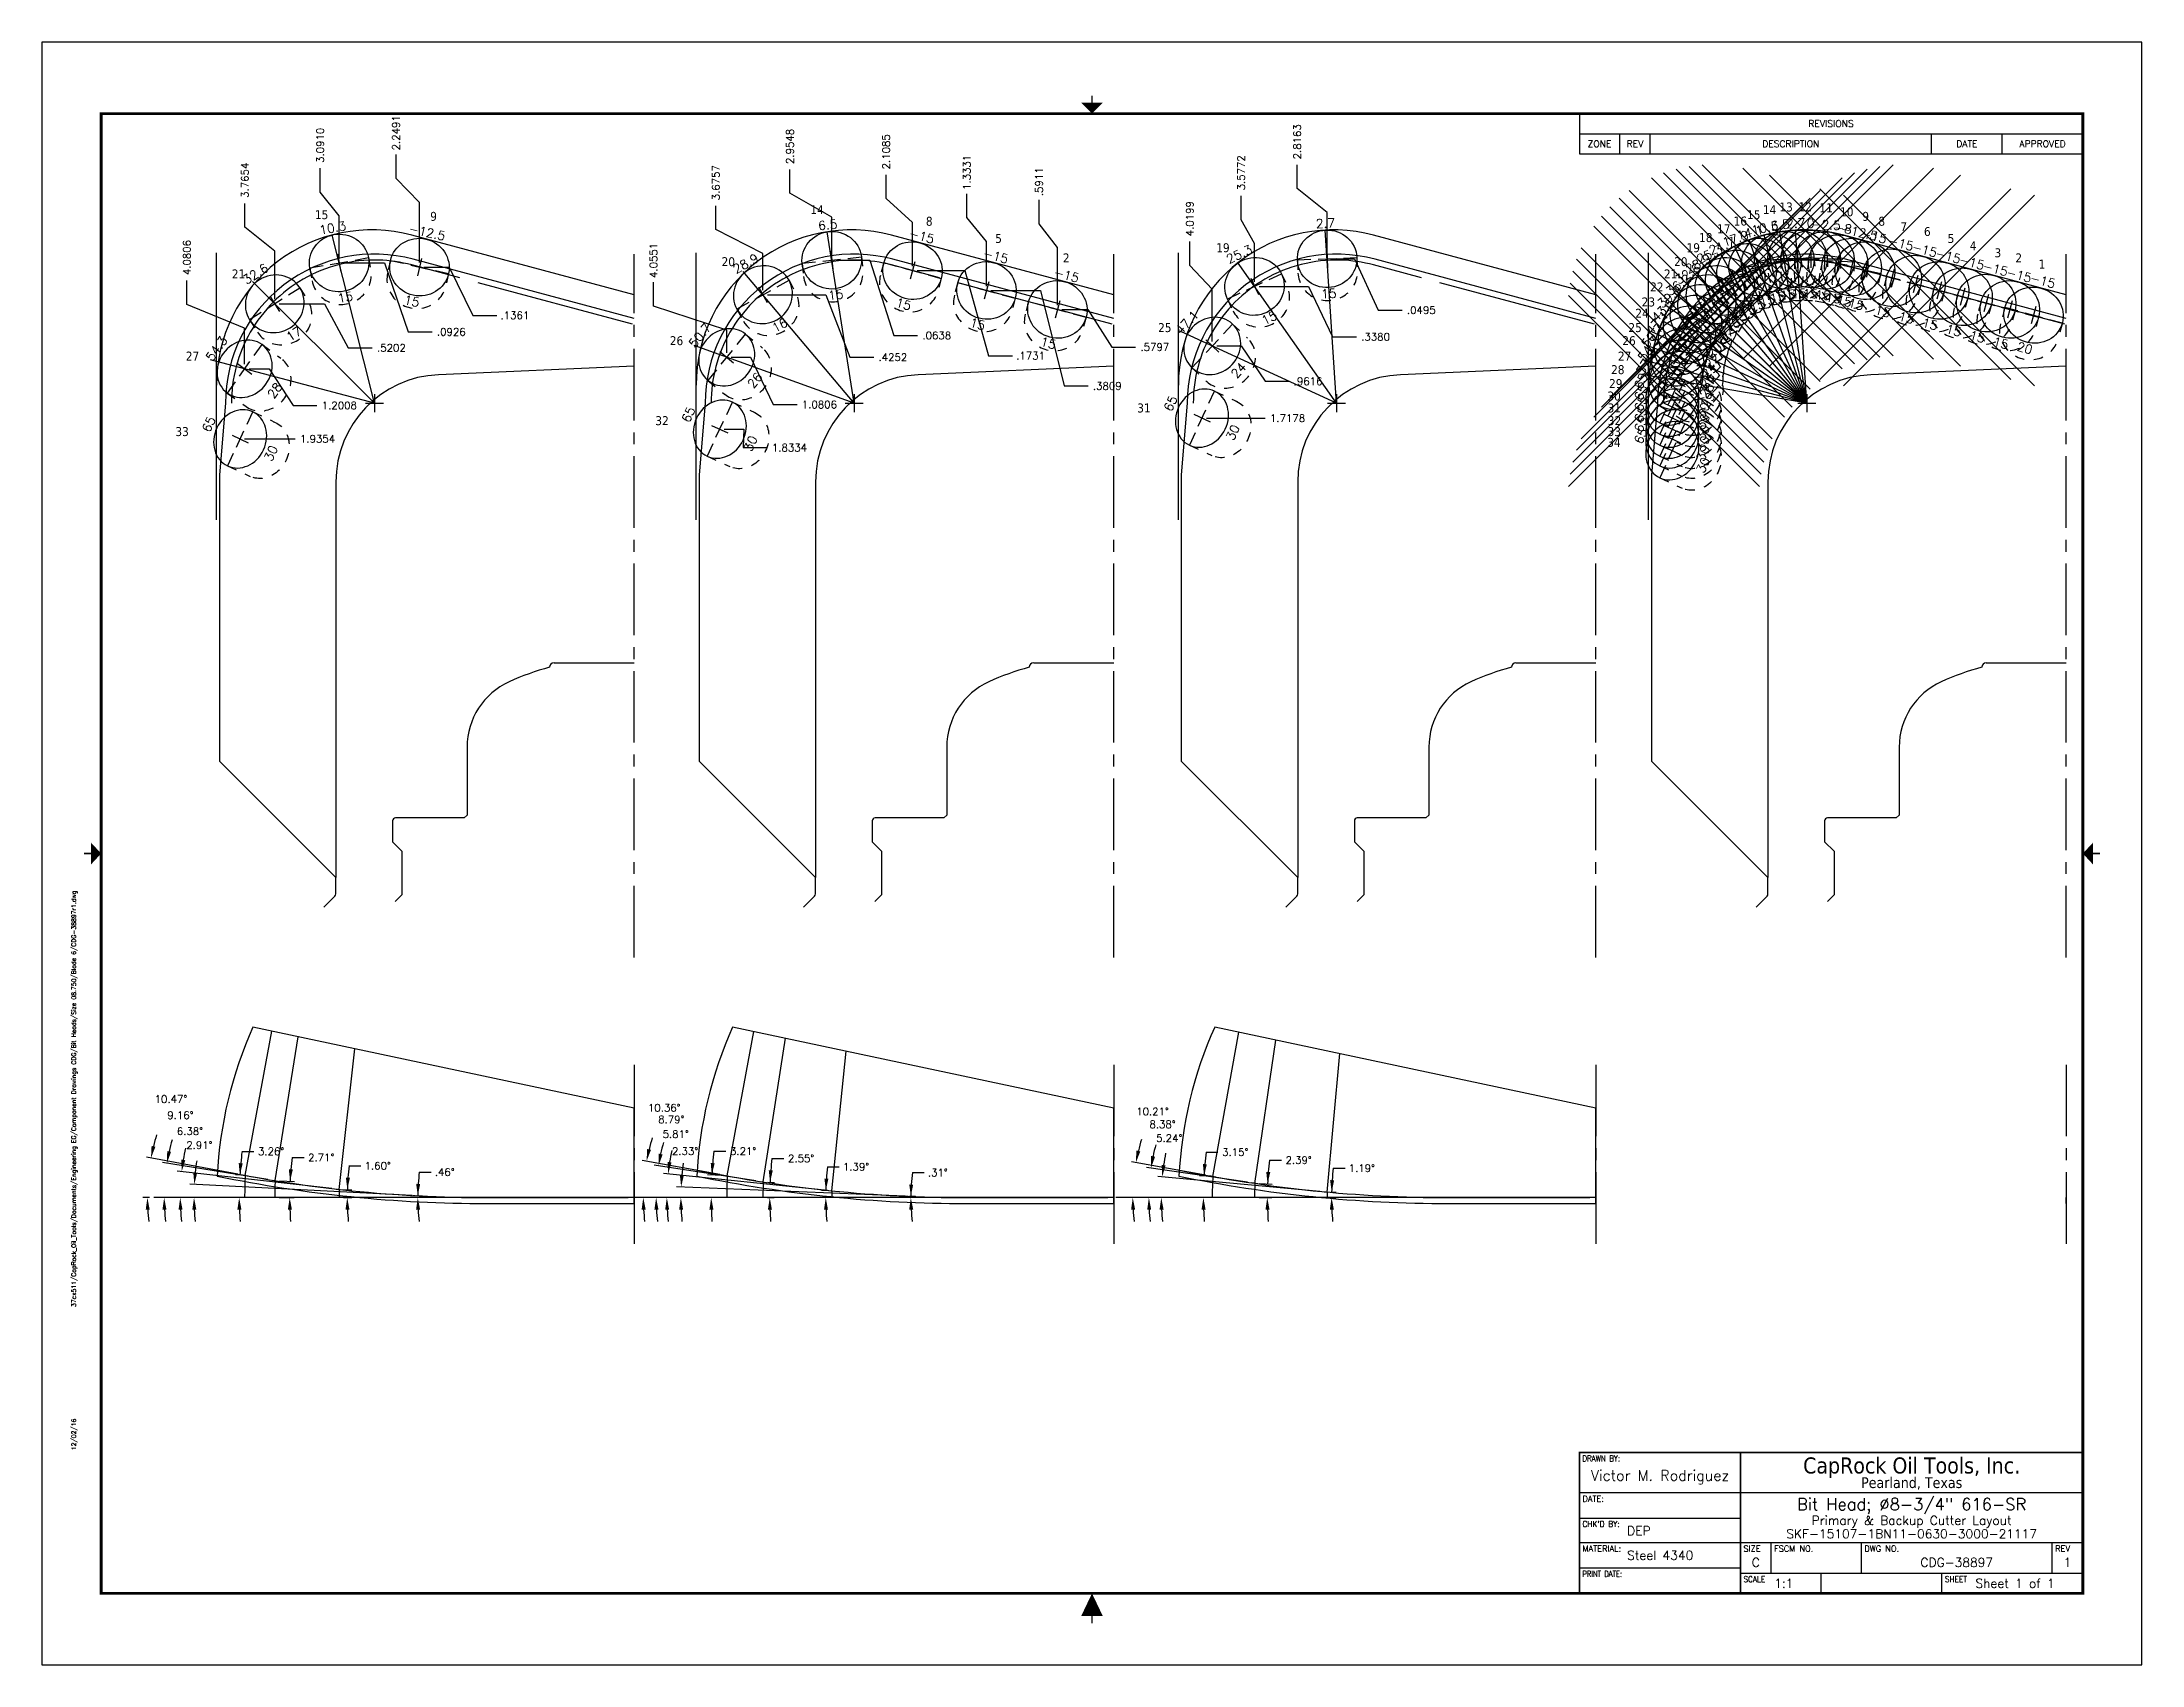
# Model space of a CAD drawing. Extents: x 25.7 to 75.8, y 0 to 21.2.
# Drawn here: x 47.66 to 69.66, y 0 to 17 of the extents above; entities that cross this region are included whole.
import ezdxf
from ezdxf.enums import TextEntityAlignment as Align

# ---------------------------------------------------------------- set-up
doc = ezdxf.new("R2010")
doc.units = 0
doc.header["$MEASUREMENT"] = 0
doc.header["$PDMODE"] = 3
doc.linetypes.add('CENTER2', pattern=[1.125, 0.75, -0.125, 0.125, -0.125])
doc.linetypes.add('HIDDEN2', pattern=[0.1875, 0.125, -0.0625])
doc.layers.get('0').update_dxf_attribs({"linetype": 'CONTINUOUS'})
for name, color, linetype, true_color in [('Blade_1', 30, 'CONTINUOUS', 0xff7f00), ('Blade_2', 7, 'CONTINUOUS', 0xcccc00), ('Blade_3', 7, 'CONTINUOUS', 0x00cc00), ('Blade_4', 7, 'CONTINUOUS', 0x00cccc), ('Blade_5', 7, 'CONTINUOUS', 0x0066cc), ('Blade_6', 190, 'CONTINUOUS', 0x7f00ff)]:
    doc.layers.add(name, color=color, linetype=linetype, true_color=true_color)
for name, color, linetype in [('CLine', 5, 'CENTER2'), ('Text', 3, 'CONTINUOUS'), ('Title Block', 7, 'CONTINUOUS')]:
    doc.layers.add(name, color=color, linetype=linetype)
doc.styles.add('Block', font='tahoma.ttf')
doc.styles.add('RomanS', font='romans')
doc.dimstyles.get("Standard").update_dxf_attribs({"dimtxt": 0.078125, "dimasz": 0.125, "dimexe": 0.046875, "dimexo": 0.046875, "dimgap": 0.046875, "dimtad": 0, "dimtih": 1, "dimtoh": 1, "dimdec": 4, "dimzin": 4, "dimdsep": 46, "dimtxsty": 'RomanS', "dimcen": 0.09375, "dimclre": 9, "dimazin": 1, "dimtfac": 1, "dimtdec": 4, "dimtofl": 0, "dimtmove": 0, "dimatfit": 1, "dimfxl": 1, "dimtolj": 1, "dimtzin": 0, "dimarcsym": 0})

msp = doc.modelspace()

# ---------------------------------------------------------------- texts
at = {"layer": 'Blade_1', "style": 'Block'}
for s, p in [('12', (66.05641, 15.22689)), ('18', (65.01455, 14.90477)), ('7', (67.12486, 15.01913)), ('4', (67.85098, 14.81866)), ('1', (68.57255, 14.62692)), ('24', (64.34687, 14.1118)), ('30', (64.05404, 13.24466))]:
    msp.add_text(s, height=0.09375, dxfattribs=at).set_placement(p)
at = {"layer": 'Blade_2', "linetype": 'ByBlock', "style": 'Block'}
for s, p in [('11', (66.27579, 15.21713)), ('17', (65.20362, 14.99718)), ('23', (64.41338, 14.23008))]:
    msp.add_text(s, height=0.09375, dxfattribs=at).set_placement(p)
at = {"layer": 'Blade_2', "style": 'Block'}
msp.add_text('29', height=0.09375, dxfattribs=at).set_placement((64.0718, 13.37566))
at = {"layer": 'Blade_3', "style": 'Block'}
for s, p in [('10', (66.49201, 15.17479)), ('6', (67.37067, 14.9683)), ('3', (68.10977, 14.74536)), ('34', (64.05312, 12.75956))]:
    msp.add_text(s, height=0.09375, dxfattribs=at).set_placement(p)
at = {"layer": 'Blade_3', "linetype": 'ByBlock', "style": 'Block'}
for s, p in [('16', (65.37649, 15.07778)), ('22', (64.50148, 14.38769)), ('28', (64.09286, 13.52145))]:
    msp.add_text(s, height=0.09375, dxfattribs=at).set_placement(p)
at = {"layer": 'Blade_4', "linetype": 'ByBlock', "style": 'Block'}
for s, p in [('15', (50.51416, 15.14452)), ('9', (51.72194, 15.12688)), ('15', (65.5175, 15.14452)), ('9', (66.72527, 15.12688)), ('21', (49.64353, 14.52374)), ('21', (64.64687, 14.52374)), ('27', (49.1617, 13.66313)), ('27', (64.16504, 13.66313))]:
    msp.add_text(s, height=0.09375, dxfattribs=at).set_placement(p)
at = {"layer": 'Blade_4', "style": 'Block'}
for p in [(49.05246, 12.87254), (64.0558, 12.87254)]:
    msp.add_text('33', height=0.09375, dxfattribs=at).set_placement(p)
at = {"layer": 'Blade_5', "linetype": 'ByBlock', "style": 'Block'}
for s, p in [('14', (55.70477, 15.19714)), ('14', (65.68317, 15.19714)), ('20', (54.77479, 14.65209)), ('20', (64.7532, 14.65209)), ('26', (54.23209, 13.82484)), ('26', (64.2105, 13.82484))]:
    msp.add_text(s, height=0.09375, dxfattribs=at).set_placement(p)
at = {"layer": 'Blade_5', "style": 'Block'}
for s, p in [('8', (56.91477, 15.07559)), ('5', (57.64089, 14.8949)), ('8', (66.89318, 15.07559)), ('5', (67.6193, 14.8949)), ('2', (58.35005, 14.69161)), ('2', (68.32846, 14.69161)), ('32', (54.08027, 12.98691)), ('32', (64.05868, 12.98691))]:
    msp.add_text(s, height=0.09375, dxfattribs=at).set_placement(p)
at = {"layer": 'Blade_6', "linetype": 'ByBlock', "style": 'Block'}
for s, p in [('13', (65.85656, 15.22511)), ('19', (59.9563, 14.79841)), ('19', (64.88343, 14.79841)), ('25', (59.34732, 13.96165)), ('25', (64.27445, 13.96165))]:
    msp.add_text(s, height=0.09375, dxfattribs=at).set_placement(p)
at = {"layer": 'Blade_6', "style": 'Block'}
for p in [(59.12923, 13.11993), (64.05637, 13.11993)]:
    msp.add_text('31', height=0.09375, dxfattribs=at).set_placement(p)

# ---------------------------------------------------------------- blocks, each defined once
blk = doc.blocks.new('CMark')
at = {"layer": 'CLine'}
for p, q in [((-0.094, 0), (0.094, 0)), ((0, 0.094), (0, -0.094))]:
    blk.add_line(p, q, dxfattribs=at)
blk = doc.blocks.new('1613@20')
for p, q in [((-0.17, 0), (-0.312, 0)), ((0.171, 0), (0.312, 0))]:
    blk.add_line(p, q)
at = {"color": 8, "linetype": 'HIDDEN2', "ltscale": 0.5}
blk.add_line((-0.312, 0), (-0.312, -0.178), dxfattribs=at)
at = {"color": 8, "linetype": 'HIDDEN2', "ltscale": 0.5, "flags": 128}
blk.add_lwpolyline([(0.312, 0), (0.312, -0.178)], dxfattribs=at)
blk.add_ellipse((0, 0), major_axis=(-0.312, 0), ratio=0.939693, start_param=-3.141592653589793, end_param=3.141592653589793)
at = {"color": 8, "linetype": 'HIDDEN2', "ltscale": 0.5}
blk.add_ellipse((0, -0.178), major_axis=(-0.312, 0), ratio=0.939693, start_param=0, end_param=3.141593, dxfattribs=at)
blk.add_blockref('CMark', (0, 0))
at = {"style": 'RomanS'}
blk.add_text('20', height=0.094, dxfattribs=at).set_placement((0, -0.356), align=Align.MIDDLE_CENTER)
blk.add_attdef('ANG', text='', height=0.094, dxfattribs=at).set_placement((0, 0.298), align=Align.BOTTOM_CENTER)
blk = doc.blocks.new('1613@15')
for p, q in [((-0.17, 0), (-0.312, 0)), ((0.171, 0), (0.312, 0))]:
    blk.add_line(p, q)
at = {"color": 8, "linetype": 'HIDDEN2', "ltscale": 0.5}
blk.add_line((-0.312, 0), (-0.312, -0.135), dxfattribs=at)
at = {"color": 8, "linetype": 'HIDDEN2', "ltscale": 0.5, "flags": 128}
blk.add_lwpolyline([(0.312, 0), (0.312, -0.135)], dxfattribs=at)
blk.add_ellipse((0, 0), major_axis=(-0.312, 0), ratio=0.965926, start_param=-3.141592653589793, end_param=3.141592653589793)
at = {"color": 8, "linetype": 'HIDDEN2', "ltscale": 0.5}
blk.add_ellipse((0, -0.135), major_axis=(-0.312, 0), ratio=0.965926, start_param=0, end_param=3.141593, dxfattribs=at)
blk.add_blockref('CMark', (0, 0))
at = {"style": 'RomanS'}
blk.add_text('15', height=0.094, dxfattribs=at).set_placement((0, -0.364), align=Align.MIDDLE_CENTER)
blk.add_attdef('ANG', text='', height=0.094, dxfattribs=at).set_placement((0, 0.298), align=Align.BOTTOM_CENTER)
blk = doc.blocks.new('1613@22')
for p, q in [((-0.17, 0), (-0.313, 0)), ((0.171, 0), (0.312, 0))]:
    blk.add_line(p, q)
at = {"color": 8, "linetype": 'HIDDEN2', "ltscale": 0.5}
blk.add_line((-0.313, 0), (-0.313, -0.195), dxfattribs=at)
at = {"color": 8, "linetype": 'HIDDEN2', "ltscale": 0.5, "flags": 128}
blk.add_lwpolyline([(0.312, 0), (0.312, -0.195)], dxfattribs=at)
blk.add_ellipse((0, 0), major_axis=(-0.312, 0), ratio=0.927168, start_param=3.141593, end_param=9.424778)
at = {"color": 8, "linetype": 'HIDDEN2', "ltscale": 0.5}
blk.add_ellipse((0, -0.195), major_axis=(-0.312, 0), ratio=0.927168, start_param=0, end_param=3.141593, dxfattribs=at)
blk.add_blockref('CMark', (0, 0))
at = {"style": 'RomanS'}
blk.add_text('22', height=0.094, dxfattribs=at).set_placement((0.003, -0.376), align=Align.MIDDLE_CENTER)
blk.add_attdef('ANG', text='', height=0.094, dxfattribs=at).set_placement((0, 0.287), align=Align.BOTTOM_CENTER)
blk = doc.blocks.new('1613@30')
for p, q in [((-0.17, 0), (-0.312, 0)), ((0.171, 0), (0.312, 0))]:
    blk.add_line(p, q)
at = {"color": 8, "linetype": 'HIDDEN2', "ltscale": 0.5}
blk.add_line((-0.312, 0), (-0.312, -0.26), dxfattribs=at)
at = {"color": 8, "linetype": 'HIDDEN2', "ltscale": 0.5, "flags": 128}
blk.add_lwpolyline([(0.312, 0), (0.312, -0.26)], dxfattribs=at)
at = {"extrusion": (0, 0, -1)}
blk.add_ellipse((0, 0), major_axis=(-0.312, 0), ratio=0.866025, start_param=-3.141592653589793, end_param=3.141592653589793, dxfattribs=at)
at = {"color": 8, "linetype": 'HIDDEN2', "ltscale": 0.5, "extrusion": (0, 0, -1)}
blk.add_ellipse((0, -0.26), major_axis=(-0.312, 0), ratio=0.866025, start_param=3.068877, end_param=6.355901, dxfattribs=at)
blk.add_blockref('CMark', (0, 0))
at = {"style": 'RomanS'}
blk.add_text('30', height=0.094, dxfattribs=at).set_placement((0, -0.356), align=Align.MIDDLE_CENTER)
blk.add_attdef('ANG', text='', height=0.094, dxfattribs=at).set_placement((0, 0.287), align=Align.BOTTOM_CENTER)
blk = doc.blocks.new('1613@18')
for p, q in [((-0.17, 0), (-0.312, 0)), ((0.171, 0), (0.312, 0))]:
    blk.add_line(p, q)
at = {"color": 8, "linetype": 'HIDDEN2', "ltscale": 0.5}
blk.add_line((-0.312, 0), (-0.312, -0.159), dxfattribs=at)
at = {"color": 8, "linetype": 'HIDDEN2', "ltscale": 0.5, "flags": 128}
blk.add_lwpolyline([(0.312, 0), (0.312, -0.159)], dxfattribs=at)
at = {"extrusion": (0, 0, -1)}
blk.add_ellipse((0, 0), major_axis=(-0.312, 0), ratio=0.95104, start_param=-3.141592653589793, end_param=3.141592653589793, dxfattribs=at)
at = {"color": 8, "linetype": 'HIDDEN2', "ltscale": 0.5}
blk.add_ellipse((0, -0.161), major_axis=(0.312, 0), ratio=0.953717, start_param=3.141593, end_param=6.283185, dxfattribs=at)
blk.add_blockref('CMark', (0, 0))
at = {"style": 'RomanS'}
blk.add_text('18', height=0.094, dxfattribs=at).set_placement((0, -0.364), align=Align.MIDDLE_CENTER)
blk.add_attdef('ANG', text='', height=0.094, dxfattribs=at).set_placement((0, 0.298), align=Align.BOTTOM_CENTER)
blk = doc.blocks.new('1613@17')
for p, q in [((-0.17, 0), (-0.313, 0)), ((0.171, 0), (0.312, 0))]:
    blk.add_line(p, q)
at = {"color": 8, "linetype": 'HIDDEN2', "ltscale": 0.5}
blk.add_line((-0.313, 0), (-0.313, -0.152), dxfattribs=at)
at = {"color": 8, "linetype": 'HIDDEN2', "ltscale": 0.5, "flags": 128}
blk.add_lwpolyline([(0.312, 0), (0.312, -0.152)], dxfattribs=at)
blk.add_ellipse((0, 0), major_axis=(-0.312, 0), ratio=0.95632, start_param=3.141593, end_param=9.424778)
at = {"color": 8, "linetype": 'HIDDEN2', "ltscale": 0.5}
blk.add_ellipse((0, -0.152), major_axis=(-0.312, 0), ratio=0.95632, start_param=0, end_param=3.141593, dxfattribs=at)
blk.add_blockref('CMark', (0, 0))
at = {"style": 'RomanS'}
blk.add_text('17', height=0.094, dxfattribs=at).set_placement((0.001, -0.373), align=Align.MIDDLE_CENTER)
blk.add_attdef('ANG', text='', height=0.094, dxfattribs=at).set_placement((0, 0.298), align=Align.BOTTOM_CENTER)
blk = doc.blocks.new('1613@16')
for p, q in [((-0.17, 0), (-0.312, 0)), ((0.171, 0), (0.312, 0))]:
    blk.add_line(p, q)
at = {"color": 8, "linetype": 'HIDDEN2', "ltscale": 0.5}
blk.add_line((-0.312, 0), (-0.312, -0.143), dxfattribs=at)
at = {"color": 8, "linetype": 'HIDDEN2', "ltscale": 0.5, "flags": 128}
blk.add_lwpolyline([(0.312, 0), (0.312, -0.143)], dxfattribs=at)
at = {"extrusion": (0, 0, -1)}
blk.add_ellipse((0, 0), major_axis=(-0.312, 0), ratio=0.961248, start_param=-3.141592653589793, end_param=3.141592653589793, dxfattribs=at)
at = {"color": 8, "linetype": 'HIDDEN2', "ltscale": 0.5}
blk.add_ellipse((0, -0.143), major_axis=(0.312, 0), ratio=0.953717, start_param=3.141593, end_param=6.283185, dxfattribs=at)
blk.add_blockref('CMark', (0, 0))
at = {"style": 'RomanS'}
blk.add_text('16', height=0.094, dxfattribs=at).set_placement((0, -0.364), align=Align.MIDDLE_CENTER)
blk.add_attdef('ANG', text='', height=0.094, dxfattribs=at).set_placement((0, 0.298), align=Align.BOTTOM_CENTER)
blk = doc.blocks.new('1613@24')
for p, q in [((-0.17, 0), (-0.313, 0)), ((0.171, 0), (0.312, 0))]:
    blk.add_line(p, q)
at = {"color": 8, "linetype": 'HIDDEN2', "ltscale": 0.5}
blk.add_line((-0.313, 0), (-0.313, -0.212), dxfattribs=at)
at = {"color": 8, "linetype": 'HIDDEN2', "ltscale": 0.5, "flags": 128}
blk.add_lwpolyline([(0.312, 0), (0.312, -0.212)], dxfattribs=at)
blk.add_ellipse((0, 0), major_axis=(-0.312, 0), ratio=0.913536, start_param=3.141593, end_param=9.424778)
at = {"color": 8, "linetype": 'HIDDEN2', "ltscale": 0.5}
blk.add_ellipse((0, -0.212), major_axis=(-0.312, 0), ratio=0.910656, start_param=0, end_param=3.141593, dxfattribs=at)
blk.add_blockref('CMark', (0, 0))
at = {"style": 'RomanS'}
blk.add_text('24', height=0.094, dxfattribs=at).set_placement((0, -0.376), align=Align.MIDDLE_CENTER)
blk.add_attdef('ANG', text='', height=0.094, dxfattribs=at).set_placement((0, 0.287), align=Align.BOTTOM_CENTER)
blk = doc.blocks.new('1613@26')
for p, q in [((-0.17, 0), (-0.313, 0)), ((0.171, 0), (0.312, 0))]:
    blk.add_line(p, q)
at = {"color": 8, "linetype": 'HIDDEN2', "ltscale": 0.5}
blk.add_line((-0.313, 0), (-0.313, -0.228), dxfattribs=at)
at = {"color": 8, "linetype": 'HIDDEN2', "ltscale": 0.5, "flags": 128}
blk.add_lwpolyline([(0.312, 0), (0.312, -0.228)], dxfattribs=at)
blk.add_ellipse((0, 0), major_axis=(-0.312, 0), ratio=0.898784, start_param=3.141593, end_param=9.424778)
at = {"color": 8, "linetype": 'HIDDEN2', "ltscale": 0.5}
blk.add_ellipse((0, -0.228), major_axis=(-0.312, 0), ratio=0.898784, start_param=0, end_param=3.141593, dxfattribs=at)
blk.add_blockref('CMark', (0, 0))
at = {"style": 'RomanS'}
blk.add_text('26', height=0.094, dxfattribs=at).set_placement((0, -0.381), align=Align.MIDDLE_CENTER)
blk.add_attdef('ANG', text='', height=0.094, dxfattribs=at).set_placement((0, 0.287), align=Align.BOTTOM_CENTER)
blk = doc.blocks.new('1613@28')
for p, q in [((-0.17, 0), (-0.313, 0)), ((0.171, 0), (0.312, 0))]:
    blk.add_line(p, q)
at = {"color": 8, "linetype": 'HIDDEN2', "ltscale": 0.5}
blk.add_line((-0.313, 0), (-0.313, -0.244), dxfattribs=at)
at = {"color": 8, "linetype": 'HIDDEN2', "ltscale": 0.5, "flags": 128}
blk.add_lwpolyline([(0.312, 0), (0.312, -0.244)], dxfattribs=at)
blk.add_ellipse((0, 0), major_axis=(-0.312, 0), ratio=0.882944, start_param=3.141593, end_param=9.424778)
at = {"color": 8, "linetype": 'HIDDEN2', "ltscale": 0.5}
blk.add_ellipse((0, -0.244), major_axis=(-0.312, 0), ratio=0.882944, start_param=0, end_param=3.141593, dxfattribs=at)
blk.add_blockref('CMark', (0, 0))
at = {"style": 'RomanS'}
blk.add_text('28', height=0.094, dxfattribs=at).set_placement((0, -0.389), align=Align.MIDDLE_CENTER)
blk.add_attdef('ANG', text='', height=0.094, dxfattribs=at).set_placement((0, 0.287), align=Align.BOTTOM_CENTER)
blk = doc.blocks.new('1613@29')
for p, q in [((-0.17, 0), (-0.313, 0)), ((0.171, 0), (0.312, 0))]:
    blk.add_line(p, q)
at = {"color": 8, "linetype": 'HIDDEN2', "ltscale": 0.5}
blk.add_line((-0.313, 0), (-0.313, -0.252), dxfattribs=at)
at = {"color": 8, "linetype": 'HIDDEN2', "ltscale": 0.5, "flags": 128}
blk.add_lwpolyline([(0.312, 0), (0.312, -0.252)], dxfattribs=at)
blk.add_ellipse((0, 0), major_axis=(-0.312, 0), ratio=0.874624, start_param=3.141593, end_param=9.424778)
at = {"color": 8, "linetype": 'HIDDEN2', "ltscale": 0.5}
blk.add_ellipse((0, -0.252), major_axis=(-0.312, 0), ratio=0.874624, start_param=0, end_param=3.141593, dxfattribs=at)
blk.add_blockref('CMark', (0, 0))
at = {"style": 'RomanS'}
blk.add_text('29', height=0.094, dxfattribs=at).set_placement((0.006, -0.395), align=Align.MIDDLE_CENTER)
blk.add_attdef('ANG', text='', height=0.094, dxfattribs=at).set_placement((0, 0.287), align=Align.BOTTOM_CENTER)
blk = doc.blocks.new('*D446')
at = {"layer": 'Blade_4', "color": 9, "linetype": 'ByBlock', "lineweight": -2, "transparency": 16777216}
for p, q in [((51.364, 15.57), (51.364, 15.82)), ((51.61, 15.32), (51.364, 15.57)), ((51.61, 14.689), (51.61, 15.32))]:
    blk.add_line(p, q, dxfattribs=at)
at = {"layer": 'Blade_4', "color": 0, "linetype": 'ByBlock', "transparency": 16777216, "insert": (51.364, 16.049), "char_height": 0.0781, "attachment_point": 5, "rotation": 90, "style": 'RomanS'}
blk.add_mtext('\\A1;2.2491', dxfattribs=at)
blk = doc.blocks.new('*D447')
at = {"layer": 'Blade_4', "color": 9, "linetype": 'ByBlock', "lineweight": -2, "transparency": 16777216}
for p, q in [((50.57, 15.428), (50.57, 15.678)), ((50.768, 15.178), (50.57, 15.428)), ((50.768, 14.732), (50.768, 15.178))]:
    blk.add_line(p, q, dxfattribs=at)
at = {"layer": 'Blade_4', "color": 0, "linetype": 'ByBlock', "transparency": 16777216, "insert": (50.57, 15.918), "char_height": 0.0781, "attachment_point": 5, "rotation": 90, "style": 'RomanS'}
blk.add_mtext('\\A1;3.0910', dxfattribs=at)
blk = doc.blocks.new('*D448')
at = {"layer": 'Blade_4', "color": 9, "linetype": 'ByBlock', "lineweight": -2, "transparency": 16777216}
for p, q in [((49.781, 15.06), (49.781, 15.31)), ((50.093, 14.81), (49.781, 15.06)), ((50.093, 14.305), (50.093, 14.81))]:
    blk.add_line(p, q, dxfattribs=at)
at = {"layer": 'Blade_4', "color": 0, "linetype": 'ByBlock', "transparency": 16777216, "insert": (49.781, 15.552), "char_height": 0.0781, "attachment_point": 5, "rotation": 90, "style": 'RomanS'}
blk.add_mtext('\\A1;3.7654', dxfattribs=at)
blk = doc.blocks.new('*D449')
at = {"layer": 'Blade_4', "color": 9, "linetype": 'ByBlock', "lineweight": -2, "transparency": 16777216}
for p, q in [((49.173, 14.252), (49.173, 14.502)), ((49.778, 14.002), (49.173, 14.252)), ((49.778, 13.624), (49.778, 14.002))]:
    blk.add_line(p, q, dxfattribs=at)
at = {"layer": 'Blade_4', "color": 0, "linetype": 'ByBlock', "transparency": 16777216, "insert": (49.173, 14.742), "char_height": 0.0781, "attachment_point": 5, "rotation": 90, "style": 'RomanS'}
blk.add_mtext('\\A1;4.0806', dxfattribs=at)
blk = doc.blocks.new('*D450')
at = {"layer": 'Blade_4', "color": 9, "linetype": 'ByBlock', "lineweight": -2, "transparency": 16777216}
for p, q in [((51.656, 14.642), (51.919, 14.642)), ((51.919, 14.642), (52.169, 14.137)), ((52.169, 14.137), (52.419, 14.137))]:
    blk.add_line(p, q, dxfattribs=at)
at = {"layer": 'Blade_4', "color": 0, "linetype": 'ByBlock', "transparency": 16777216, "insert": (52.609, 14.137), "char_height": 0.0781, "attachment_point": 5, "style": 'RomanS'}
blk.add_mtext('\\A1;.1361', dxfattribs=at)
blk = doc.blocks.new('*D451')
at = {"layer": 'Blade_4', "color": 9, "linetype": 'ByBlock', "lineweight": -2, "transparency": 16777216}
for p, q in [((50.815, 14.686), (51.242, 14.686)), ((51.242, 14.686), (51.492, 13.963)), ((51.492, 13.963), (51.742, 13.963))]:
    blk.add_line(p, q, dxfattribs=at)
at = {"layer": 'Blade_4', "color": 0, "linetype": 'ByBlock', "transparency": 16777216, "insert": (51.943, 13.963), "char_height": 0.0781, "attachment_point": 5, "style": 'RomanS'}
blk.add_mtext('\\A1;.0926', dxfattribs=at)
blk = doc.blocks.new('*D452')
at = {"layer": 'Blade_4', "color": 9, "linetype": 'ByBlock', "lineweight": -2, "transparency": 16777216}
for p, q in [((50.14, 14.258), (50.614, 14.258)), ((50.614, 14.258), (50.864, 13.796)), ((50.864, 13.796), (51.114, 13.796))]:
    blk.add_line(p, q, dxfattribs=at)
at = {"layer": 'Blade_4', "color": 0, "linetype": 'ByBlock', "transparency": 16777216, "insert": (51.316, 13.796), "char_height": 0.0781, "attachment_point": 5, "style": 'RomanS'}
blk.add_mtext('\\A1;.5202', dxfattribs=at)
blk = doc.blocks.new('*D454')
at = {"layer": 'Blade_4', "color": 0, "linetype": 'ByBlock', "lineweight": -2, "transparency": 16777216}
blk.add_line((50.871, 5.229), (50.996, 5.229), dxfattribs=at)
at = {"layer": 'Blade_4', "color": 9, "linetype": 'ByBlock', "lineweight": -2, "transparency": 16777216}
for p, q in [((50.815, 4.896), (50.9, 4.896)), ((50.816, 4.981), (50.901, 4.978))]:
    blk.add_line(p, q, dxfattribs=at)
at = {"layer": 'Blade_4', "color": 0, "linetype": 'ByBlock', "lineweight": -2, "transparency": 16777216}
for start, end in [(173.6351, 178.4021), (173.6362, 176.0191), (182.3829, 184.7659)]:
    blk.add_arc((53.859, 4.896), 3.006, start, end, dxfattribs=at)
at = {"layer": 'Blade_4', "color": 0, "linetype": 'ByBlock', "transparency": 16777216}
for points in [[(50.881, 5.103), (50.839, 5.105), (50.854, 4.98)], [(50.835, 4.77), (50.876, 4.771), (50.853, 4.896)]]:
    blk.add_solid(points, dxfattribs=at)
at = {"layer": 'Blade_4', "color": 0, "linetype": 'ByBlock', "transparency": 16777216, "insert": (51.172, 5.229), "char_height": 0.0781, "attachment_point": 5, "style": 'RomanS'}
blk.add_mtext('\\A1;1.60°', dxfattribs=at)
blk = doc.blocks.new('*D455')
at = {"layer": 'Blade_4', "color": 0, "linetype": 'ByBlock', "lineweight": -2, "transparency": 16777216}
blk.add_line((50.275, 5.315), (50.4, 5.315), dxfattribs=at)
at = {"layer": 'Blade_4', "color": 9, "linetype": 'ByBlock', "lineweight": -2, "transparency": 16777216}
for p, q in [((50.144, 5.071), (50.301, 5.064)), ((50.14, 4.896), (50.297, 4.896))]:
    blk.add_line(p, q, dxfattribs=at)
at = {"layer": 'Blade_4', "color": 0, "linetype": 'ByBlock', "lineweight": -2, "transparency": 16777216}
for start, end in [(173.3233, 177.2936), (173.3239, 175.3087), (181.9848, 183.9697)]:
    blk.add_arc((53.859, 4.896), 3.609, start, end, dxfattribs=at)
at = {"layer": 'Blade_4', "color": 0, "linetype": 'ByBlock', "transparency": 16777216}
for points in [[(50.283, 5.19), (50.241, 5.192), (50.254, 5.066)], [(50.231, 4.77), (50.273, 4.771), (50.25, 4.896)]]:
    blk.add_solid(points, dxfattribs=at)
at = {"layer": 'Blade_4', "color": 0, "linetype": 'ByBlock', "transparency": 16777216, "insert": (50.58, 5.315), "char_height": 0.0781, "attachment_point": 5, "style": 'RomanS'}
blk.add_mtext('\\A1;2.71°', dxfattribs=at)
blk = doc.blocks.new('*D456')
at = {"layer": 'Blade_4', "color": 0, "linetype": 'ByBlock', "lineweight": -2, "transparency": 16777216}
blk.add_line((49.75, 5.38), (49.875, 5.38), dxfattribs=at)
at = {"layer": 'Blade_4', "color": 9, "linetype": 'ByBlock', "lineweight": -2, "transparency": 16777216}
for p, q in [((49.738, 5.13), (49.681, 5.134)), ((49.731, 4.896), (49.674, 4.896))]:
    blk.add_line(p, q, dxfattribs=at)
at = {"layer": 'Blade_4', "color": 0, "linetype": 'ByBlock', "lineweight": -2, "transparency": 16777216}
for start, end in [(173.2795, 176.742), (173.2798, 175.0109), (181.7311, 183.4622)]:
    blk.add_arc((53.859, 4.896), 4.137, start, end, dxfattribs=at)
at = {"layer": 'Blade_4', "color": 0, "linetype": 'ByBlock', "transparency": 16777216}
for points in [[(49.758, 5.254), (49.716, 5.257), (49.728, 5.131)], [(49.702, 4.77), (49.744, 4.771), (49.721, 4.896)]]:
    blk.add_solid(points, dxfattribs=at)
at = {"layer": 'Blade_4', "color": 0, "linetype": 'ByBlock', "transparency": 16777216, "insert": (50.055, 5.38), "char_height": 0.0781, "attachment_point": 5, "style": 'RomanS'}
blk.add_mtext('\\A1;3.26°', dxfattribs=at)
blk = doc.blocks.new('*D457')
at = {"layer": 'Blade_4', "color": 9, "linetype": 'ByBlock', "lineweight": -2, "transparency": 16777216}
blk.add_line((50.691, 4.991), (49.072, 5.172), dxfattribs=at)
at = {"layer": 'Blade_4', "color": 0, "linetype": 'ByBlock', "lineweight": -2, "transparency": 16777216}
for start, end in [(167.746, 170.6853), (182.9393, 185.8786)]:
    blk.add_arc((51.54, 4.896), 2.437, start, end, dxfattribs=at)
at = {"layer": 'Blade_4', "color": 0, "linetype": 'ByBlock', "transparency": 16777216}
for points in [[(49.156, 5.287), (49.115, 5.293), (49.118, 5.166)], [(49.086, 4.77), (49.127, 4.771), (49.103, 4.896)]]:
    blk.add_solid(points, dxfattribs=at)
at = {"layer": 'Blade_4', "color": 0, "linetype": 'ByBlock', "transparency": 16777216, "insert": (49.205, 5.591), "char_height": 0.0781, "attachment_point": 5, "style": 'RomanS'}
blk.add_mtext('\\A1;6.38°', dxfattribs=at)
blk = doc.blocks.new('*D458')
at = {"layer": 'Blade_4', "color": 9, "linetype": 'ByBlock', "lineweight": -2, "transparency": 16777216}
blk.add_line((50.02, 5.086), (48.917, 5.264), dxfattribs=at)
at = {"layer": 'Blade_4', "color": 0, "linetype": 'ByBlock', "lineweight": -2, "transparency": 16777216}
for start, end in [(164.5136, 167.676), (183.1624, 186.3248)]:
    blk.add_arc((51.2, 4.896), 2.265, start, end, dxfattribs=at)
at = {"layer": 'Blade_4', "color": 0, "linetype": 'ByBlock', "transparency": 16777216}
for points in [[(49.007, 5.375), (48.967, 5.383), (48.964, 5.256)], [(48.917, 4.77), (48.959, 4.771), (48.935, 4.896)]]:
    blk.add_solid(points, dxfattribs=at)
at = {"layer": 'Blade_4', "color": 0, "linetype": 'ByBlock', "transparency": 16777216, "insert": (49.105, 5.758), "char_height": 0.0781, "attachment_point": 5, "style": 'RomanS'}
blk.add_mtext('\\A1;9.16°', dxfattribs=at)
blk = doc.blocks.new('*D459')
at = {"layer": 'Blade_4', "color": 9, "linetype": 'ByBlock', "lineweight": -2, "transparency": 16777216}
for p, q in [((49.708, 5.142), (48.751, 5.319)), ((48.78, 4.896), (48.712, 4.896))]:
    blk.add_line(p, q, dxfattribs=at)
at = {"layer": 'Blade_4', "color": 0, "linetype": 'ByBlock', "lineweight": -2, "transparency": 16777216}
for start, end in [(163.2527, 166.393), (183.1403, 186.2806)]:
    blk.add_arc((51.04, 4.896), 2.281, start, end, dxfattribs=at)
at = {"layer": 'Blade_4', "color": 0, "linetype": 'ByBlock', "transparency": 16777216}
for points in [[(48.843, 5.428), (48.803, 5.437), (48.797, 5.31)], [(48.742, 4.77), (48.783, 4.771), (48.759, 4.896)]]:
    blk.add_solid(points, dxfattribs=at)
at = {"layer": 'Blade_4', "color": 0, "linetype": 'ByBlock', "transparency": 16777216, "insert": (49.006, 5.928), "char_height": 0.0781, "attachment_point": 5, "style": 'RomanS'}
blk.add_mtext('\\A1;10.47°', dxfattribs=at)
blk = doc.blocks.new('*D460')
at = {"layer": 'Blade_4', "color": 9, "linetype": 'ByBlock', "lineweight": -2, "transparency": 16777216}
blk.add_line((51.532, 4.918), (49.205, 5.036), dxfattribs=at)
at = {"layer": 'Blade_4', "color": 0, "linetype": 'ByBlock', "lineweight": -2, "transparency": 16777216}
for start, end in [(171.8163, 174.4545), (182.6383, 185.2765)]:
    blk.add_arc((51.963, 4.896), 2.715, start, end, dxfattribs=at)
at = {"layer": 'Blade_4', "color": 0, "linetype": 'ByBlock', "transparency": 16777216}
for points in [[(49.281, 5.157), (49.24, 5.16), (49.251, 5.033)], [(49.23, 4.77), (49.272, 4.771), (49.248, 4.896)]]:
    blk.add_solid(points, dxfattribs=at)
at = {"layer": 'Blade_4', "color": 0, "linetype": 'ByBlock', "transparency": 16777216, "insert": (49.304, 5.445), "char_height": 0.0781, "attachment_point": 5, "style": 'RomanS'}
blk.add_mtext('\\A1;2.91°', dxfattribs=at)
blk = doc.blocks.new('*D461')
at = {"layer": 'Blade_4', "color": 0, "linetype": 'ByBlock', "lineweight": -2, "transparency": 16777216}
blk.add_line((51.607, 5.163), (51.732, 5.163), dxfattribs=at)
at = {"layer": 'Blade_4', "color": 9, "linetype": 'ByBlock', "lineweight": -2, "transparency": 16777216}
for p, q in [((51.563, 4.914), (51.545, 4.914)), ((51.563, 4.896), (51.545, 4.896))]:
    blk.add_line(p, q, dxfattribs=at)
at = {"layer": 'Blade_4', "color": 0, "linetype": 'ByBlock', "lineweight": -2, "transparency": 16777216}
for start, end in [(173.2216, 179.543), (173.224, 176.3835), (183.1595, 186.319)]:
    blk.add_arc((53.859, 4.896), 2.267, start, end, dxfattribs=at)
at = {"layer": 'Blade_4', "color": 0, "linetype": 'ByBlock', "transparency": 16777216}
for points in [[(51.574, 4.77), (51.616, 4.771), (51.592, 4.896)], [(51.617, 5.038), (51.575, 5.04), (51.592, 4.914)]]:
    blk.add_solid(points, dxfattribs=at)
at = {"layer": 'Blade_4', "color": 0, "linetype": 'ByBlock', "transparency": 16777216, "insert": (51.874, 5.163), "char_height": 0.0781, "attachment_point": 5, "style": 'RomanS'}
blk.add_mtext('\\A1;.46°', dxfattribs=at)
blk = doc.blocks.new('*D462')
at = {"layer": 'Blade_4', "color": 9, "linetype": 'ByBlock', "lineweight": -2, "transparency": 16777216}
blk.add_line((49.778, 12.843), (50.306, 12.843), dxfattribs=at)
at = {"layer": 'Blade_4', "color": 0, "linetype": 'ByBlock', "transparency": 16777216, "insert": (50.542, 12.843), "char_height": 0.0781, "attachment_point": 5, "style": 'RomanS'}
blk.add_mtext('\\A1;1.9354', dxfattribs=at)
blk = doc.blocks.new('*D463')
at = {"layer": 'Blade_5', "color": 9, "linetype": 'ByBlock', "lineweight": -2, "transparency": 16777216}
for p, q in [((58.1, 15.096), (58.1, 15.346)), ((58.292, 14.846), (58.1, 15.096)), ((58.292, 14.245), (58.292, 14.846))]:
    blk.add_line(p, q, dxfattribs=at)
at = {"layer": 'Blade_5', "color": 0, "linetype": 'ByBlock', "transparency": 16777216, "insert": (58.1, 15.536), "char_height": 0.0781, "attachment_point": 5, "rotation": 90, "style": 'RomanS'}
blk.add_mtext('\\A1;.5911', dxfattribs=at)
blk = doc.blocks.new('*D464')
at = {"layer": 'Blade_5', "color": 9, "linetype": 'ByBlock', "lineweight": -2, "transparency": 16777216}
for p, q in [((57.343, 15.161), (57.343, 15.411)), ((57.55, 14.911), (57.343, 15.161)), ((57.55, 14.444), (57.55, 14.911))]:
    blk.add_line(p, q, dxfattribs=at)
at = {"layer": 'Blade_5', "color": 0, "linetype": 'ByBlock', "transparency": 16777216, "insert": (57.343, 15.634), "char_height": 0.0781, "attachment_point": 5, "rotation": 90, "style": 'RomanS'}
blk.add_mtext('\\A1;1.3331', dxfattribs=at)
blk = doc.blocks.new('*D465')
at = {"layer": 'Blade_5', "color": 9, "linetype": 'ByBlock', "lineweight": -2, "transparency": 16777216}
for p, q in [((56.498, 15.36), (56.498, 15.61)), ((56.775, 15.11), (56.498, 15.36)), ((56.775, 14.652), (56.775, 15.11))]:
    blk.add_line(p, q, dxfattribs=at)
at = {"layer": 'Blade_5', "color": 0, "linetype": 'ByBlock', "transparency": 16777216, "insert": (56.498, 15.85), "char_height": 0.0781, "attachment_point": 5, "rotation": 90, "style": 'RomanS'}
blk.add_mtext('\\A1;2.1085', dxfattribs=at)
blk = doc.blocks.new('*D466')
at = {"layer": 'Blade_5', "color": 9, "linetype": 'ByBlock', "lineweight": -2, "transparency": 16777216}
for p, q in [((55.491, 15.416), (55.491, 15.666)), ((55.929, 15.166), (55.491, 15.416)), ((55.929, 14.761), (55.929, 15.166))]:
    blk.add_line(p, q, dxfattribs=at)
at = {"layer": 'Blade_5', "color": 0, "linetype": 'ByBlock', "transparency": 16777216, "insert": (55.491, 15.906), "char_height": 0.0781, "attachment_point": 5, "rotation": 90, "style": 'RomanS'}
blk.add_mtext('\\A1;2.9548', dxfattribs=at)
blk = doc.blocks.new('*D467')
at = {"layer": 'Blade_5', "color": 9, "linetype": 'ByBlock', "lineweight": -2, "transparency": 16777216}
for p, q in [((54.715, 15.035), (54.715, 15.285)), ((55.208, 14.785), (54.715, 15.035)), ((55.208, 14.4), (55.208, 14.785))]:
    blk.add_line(p, q, dxfattribs=at)
at = {"layer": 'Blade_5', "color": 0, "linetype": 'ByBlock', "transparency": 16777216, "insert": (54.715, 15.526), "char_height": 0.0781, "attachment_point": 5, "rotation": 90, "style": 'RomanS'}
blk.add_mtext('\\A1;3.6757', dxfattribs=at)
blk = doc.blocks.new('*D468')
at = {"layer": 'Blade_5', "color": 9, "linetype": 'ByBlock', "lineweight": -2, "transparency": 16777216}
for p, q in [((54.061, 14.233), (54.061, 14.483)), ((54.828, 13.983), (54.061, 14.233)), ((54.828, 13.744), (54.828, 13.983))]:
    blk.add_line(p, q, dxfattribs=at)
at = {"layer": 'Blade_5', "color": 0, "linetype": 'ByBlock', "transparency": 16777216, "insert": (54.061, 14.712), "char_height": 0.0781, "attachment_point": 5, "rotation": 90, "style": 'RomanS'}
blk.add_mtext('\\A1;4.0551', dxfattribs=at)
blk = doc.blocks.new('*D469')
at = {"layer": 'Blade_5', "color": 9, "linetype": 'ByBlock', "lineweight": -2, "transparency": 16777216}
for p, q in [((58.339, 14.198), (58.612, 14.198)), ((58.612, 14.198), (58.862, 13.805)), ((58.862, 13.805), (59.112, 13.805))]:
    blk.add_line(p, q, dxfattribs=at)
at = {"layer": 'Blade_5', "color": 0, "linetype": 'ByBlock', "transparency": 16777216, "insert": (59.314, 13.805), "char_height": 0.0781, "attachment_point": 5, "style": 'RomanS'}
blk.add_mtext('\\A1;.5797', dxfattribs=at)
blk = doc.blocks.new('*D470')
at = {"layer": 'Blade_5', "color": 9, "linetype": 'ByBlock', "lineweight": -2, "transparency": 16777216}
for p, q in [((57.597, 14.397), (58.115, 14.397)), ((58.115, 14.397), (58.365, 13.397)), ((58.365, 13.397), (58.615, 13.397))]:
    blk.add_line(p, q, dxfattribs=at)
at = {"layer": 'Blade_5', "color": 0, "linetype": 'ByBlock', "transparency": 16777216, "insert": (58.815, 13.397), "char_height": 0.0781, "attachment_point": 5, "style": 'RomanS'}
blk.add_mtext('\\A1;.3809', dxfattribs=at)
blk = doc.blocks.new('*D471')
at = {"layer": 'Blade_5', "color": 9, "linetype": 'ByBlock', "lineweight": -2, "transparency": 16777216}
for p, q in [((56.822, 14.605), (57.322, 14.605)), ((57.322, 14.605), (57.572, 13.714)), ((57.572, 13.714), (57.822, 13.714))]:
    blk.add_line(p, q, dxfattribs=at)
at = {"layer": 'Blade_5', "color": 0, "linetype": 'ByBlock', "transparency": 16777216, "insert": (58.012, 13.714), "char_height": 0.0781, "attachment_point": 5, "style": 'RomanS'}
blk.add_mtext('\\A1;.1731', dxfattribs=at)
blk = doc.blocks.new('*D472')
at = {"layer": 'Blade_5', "color": 9, "linetype": 'ByBlock', "lineweight": -2, "transparency": 16777216}
for p, q in [((55.976, 14.714), (56.328, 14.714)), ((56.328, 14.714), (56.578, 13.926)), ((56.578, 13.926), (56.828, 13.926))]:
    blk.add_line(p, q, dxfattribs=at)
at = {"layer": 'Blade_5', "color": 0, "linetype": 'ByBlock', "transparency": 16777216, "insert": (57.029, 13.926), "char_height": 0.0781, "attachment_point": 5, "style": 'RomanS'}
blk.add_mtext('\\A1;.0638', dxfattribs=at)
blk = doc.blocks.new('*D473')
at = {"layer": 'Blade_5', "color": 9, "linetype": 'ByBlock', "lineweight": -2, "transparency": 16777216}
for p, q in [((55.255, 14.353), (55.868, 14.353)), ((55.868, 14.353), (56.118, 13.698)), ((56.118, 13.698), (56.368, 13.698))]:
    blk.add_line(p, q, dxfattribs=at)
at = {"layer": 'Blade_5', "color": 0, "linetype": 'ByBlock', "transparency": 16777216, "insert": (56.569, 13.698), "char_height": 0.0781, "attachment_point": 5, "style": 'RomanS'}
blk.add_mtext('\\A1;.4252', dxfattribs=at)
blk = doc.blocks.new('*D475')
at = {"layer": 'Blade_5', "color": 0, "linetype": 'ByBlock', "lineweight": -2, "transparency": 16777216}
blk.add_line((55.883, 5.218), (56.008, 5.218), dxfattribs=at)
at = {"layer": 'Blade_5', "color": 9, "linetype": 'ByBlock', "lineweight": -2, "transparency": 16777216}
for p, q in [((55.882, 4.896), (55.819, 4.896)), ((55.883, 4.969), (55.82, 4.97))]:
    blk.add_line(p, q, dxfattribs=at)
at = {"layer": 'Blade_5', "color": 0, "linetype": 'ByBlock', "lineweight": -2, "transparency": 16777216}
for start, end in [(173.8615, 178.6098), (173.8626, 176.2362), (182.3736, 184.7472)]:
    blk.add_arc((58.884, 4.896), 3.018, start, end, dxfattribs=at)
at = {"layer": 'Blade_5', "color": 0, "linetype": 'ByBlock', "transparency": 16777216}
for points in [[(55.893, 5.093), (55.852, 5.095), (55.867, 4.969)], [(55.848, 4.77), (55.889, 4.771), (55.866, 4.896)]]:
    blk.add_solid(points, dxfattribs=at)
at = {"layer": 'Blade_5', "color": 0, "linetype": 'ByBlock', "transparency": 16777216, "insert": (56.183, 5.218), "char_height": 0.0781, "attachment_point": 5, "style": 'RomanS'}
blk.add_mtext('\\A1;1.39°', dxfattribs=at)
blk = doc.blocks.new('*D476')
at = {"layer": 'Blade_5', "color": 0, "linetype": 'ByBlock', "lineweight": -2, "transparency": 16777216}
blk.add_line((55.302, 5.306), (55.427, 5.306), dxfattribs=at)
at = {"layer": 'Blade_5', "color": 9, "linetype": 'ByBlock', "lineweight": -2, "transparency": 16777216}
for p, q in [((55.255, 4.896), (55.325, 4.896)), ((55.258, 5.057), (55.329, 5.054))]:
    blk.add_line(p, q, dxfattribs=at)
at = {"layer": 'Blade_5', "color": 0, "linetype": 'ByBlock', "lineweight": -2, "transparency": 16777216}
for start, end in [(173.473, 177.4473), (173.4736, 175.4604), (181.9868, 183.9737)]:
    blk.add_arc((58.884, 4.896), 3.605, start, end, dxfattribs=at)
at = {"layer": 'Blade_5', "color": 0, "linetype": 'ByBlock', "transparency": 16777216}
for points in [[(55.311, 5.18), (55.269, 5.182), (55.282, 5.056)], [(55.26, 4.77), (55.302, 4.771), (55.279, 4.896)]]:
    blk.add_solid(points, dxfattribs=at)
at = {"layer": 'Blade_5', "color": 0, "linetype": 'ByBlock', "transparency": 16777216, "insert": (55.608, 5.306), "char_height": 0.0781, "attachment_point": 5, "style": 'RomanS'}
blk.add_mtext('\\A1;2.55°', dxfattribs=at)
blk = doc.blocks.new('*D477')
at = {"layer": 'Blade_5', "color": 0, "linetype": 'ByBlock', "lineweight": -2, "transparency": 16777216}
blk.add_line((54.694, 5.381), (54.819, 5.381), dxfattribs=at)
at = {"layer": 'Blade_5', "color": 9, "linetype": 'ByBlock', "lineweight": -2, "transparency": 16777216}
for p, q in [((54.788, 5.126), (54.626, 5.135)), ((54.782, 4.896), (54.619, 4.896))]:
    blk.add_line(p, q, dxfattribs=at)
at = {"layer": 'Blade_5', "color": 0, "linetype": 'ByBlock', "lineweight": -2, "transparency": 16777216}
for start, end in [(173.3907, 176.7873), (173.391, 175.0892), (181.6981, 183.3963)]:
    blk.add_arc((58.884, 4.896), 4.218, start, end, dxfattribs=at)
at = {"layer": 'Blade_5', "color": 0, "linetype": 'ByBlock', "transparency": 16777216}
for points in [[(54.702, 5.255), (54.661, 5.258), (54.672, 5.132)], [(54.647, 4.77), (54.689, 4.771), (54.666, 4.896)]]:
    blk.add_solid(points, dxfattribs=at)
at = {"layer": 'Blade_5', "color": 0, "linetype": 'ByBlock', "transparency": 16777216, "insert": (55, 5.381), "char_height": 0.0781, "attachment_point": 5, "style": 'RomanS'}
blk.add_mtext('\\A1;3.21°', dxfattribs=at)
blk = doc.blocks.new('*D478')
at = {"layer": 'Blade_5', "color": 9, "linetype": 'ByBlock', "lineweight": -2, "transparency": 16777216}
blk.add_line((55.134, 5.071), (54.068, 5.236), dxfattribs=at)
at = {"layer": 'Blade_5', "color": 0, "linetype": 'ByBlock', "lineweight": -2, "transparency": 16777216}
for start, end in [(164.643, 167.9263), (183.2833, 186.5666)]:
    blk.add_arc((56.27, 4.896), 2.182, start, end, dxfattribs=at)
at = {"layer": 'Blade_5', "color": 0, "linetype": 'ByBlock', "transparency": 16777216}
for points in [[(54.157, 5.348), (54.116, 5.356), (54.114, 5.229)], [(54.071, 4.77), (54.113, 4.771), (54.089, 4.896)]]:
    blk.add_solid(points, dxfattribs=at)
at = {"layer": 'Blade_5', "color": 0, "linetype": 'ByBlock', "transparency": 16777216, "insert": (54.248, 5.714), "char_height": 0.0781, "attachment_point": 5, "style": 'RomanS'}
blk.add_mtext('\\A1;8.79°', dxfattribs=at)
blk = doc.blocks.new('*D479')
at = {"layer": 'Blade_5', "color": 9, "linetype": 'ByBlock', "lineweight": -2, "transparency": 16777216}
blk.add_line((54.758, 5.137), (53.943, 5.286), dxfattribs=at)
at = {"layer": 'Blade_5', "color": 0, "linetype": 'ByBlock', "lineweight": -2, "transparency": 16777216}
for start, end in [(162.8927, 166.2659), (183.3732, 186.7464)]:
    blk.add_arc((56.078, 4.896), 2.124, start, end, dxfattribs=at)
at = {"layer": 'Blade_5', "color": 0, "linetype": 'ByBlock', "transparency": 16777216}
for points in [[(54.035, 5.396), (53.995, 5.404), (53.989, 5.278)], [(53.937, 4.77), (53.979, 4.771), (53.954, 4.896)]]:
    blk.add_solid(points, dxfattribs=at)
at = {"layer": 'Blade_5', "color": 0, "linetype": 'ByBlock', "transparency": 16777216, "insert": (54.174, 5.836), "char_height": 0.0781, "attachment_point": 5, "style": 'RomanS'}
blk.add_mtext('\\A1;10.36°', dxfattribs=at)
blk = doc.blocks.new('*D480')
at = {"layer": 'Blade_5', "color": 9, "linetype": 'ByBlock', "lineweight": -2, "transparency": 16777216}
blk.add_line((55.852, 4.975), (54.167, 5.147), dxfattribs=at)
at = {"layer": 'Blade_5', "color": 0, "linetype": 'ByBlock', "lineweight": -2, "transparency": 16777216}
for start, end in [(168.2968, 171.2415), (182.9447, 185.8894)]:
    blk.add_arc((56.634, 4.896), 2.432, start, end, dxfattribs=at)
at = {"layer": 'Blade_5', "color": 0, "linetype": 'ByBlock', "transparency": 16777216}
for points in [[(54.25, 5.263), (54.209, 5.269), (54.214, 5.142)], [(54.184, 4.77), (54.225, 4.771), (54.201, 4.896)]]:
    blk.add_solid(points, dxfattribs=at)
at = {"layer": 'Blade_5', "color": 0, "linetype": 'ByBlock', "transparency": 16777216, "insert": (54.294, 5.561), "char_height": 0.0781, "attachment_point": 5, "style": 'RomanS'}
blk.add_mtext('\\A1;5.81°', dxfattribs=at)
blk = doc.blocks.new('*D481')
at = {"layer": 'Blade_5', "color": 9, "linetype": 'ByBlock', "lineweight": -2, "transparency": 16777216}
for p, q in [((54.803, 12.945), (55.006, 12.945)), ((55.006, 12.945), (54.999, 12.751)), ((54.999, 12.751), (55.249, 12.751))]:
    blk.add_line(p, q, dxfattribs=at)
at = {"layer": 'Blade_5', "color": 0, "linetype": 'ByBlock', "transparency": 16777216, "insert": (55.486, 12.751), "char_height": 0.0781, "attachment_point": 5, "style": 'RomanS'}
blk.add_mtext('\\A1;1.8334', dxfattribs=at)
blk = doc.blocks.new('*D482')
at = {"layer": 'Blade_5', "color": 9, "linetype": 'ByBlock', "lineweight": -2, "transparency": 16777216}
blk.add_line((56.697, 4.91), (54.304, 5.008), dxfattribs=at)
at = {"layer": 'Blade_5', "color": 0, "linetype": 'ByBlock', "lineweight": -2, "transparency": 16777216}
for start, end in [(172.3844, 175.0277), (182.6433, 185.2866)]:
    blk.add_arc((57.058, 4.896), 2.71, start, end, dxfattribs=at)
at = {"layer": 'Blade_5', "color": 0, "linetype": 'ByBlock', "transparency": 16777216}
for points in [[(54.379, 5.129), (54.338, 5.132), (54.351, 5.006)], [(54.33, 4.77), (54.372, 4.771), (54.348, 4.896)]]:
    blk.add_solid(points, dxfattribs=at)
at = {"layer": 'Blade_5', "color": 0, "linetype": 'ByBlock', "transparency": 16777216, "insert": (54.392, 5.381), "char_height": 0.0781, "attachment_point": 5, "style": 'RomanS'}
blk.add_mtext('\\A1;2.33°', dxfattribs=at)
blk = doc.blocks.new('*D483')
at = {"layer": 'Blade_5', "color": 0, "linetype": 'ByBlock', "lineweight": -2, "transparency": 16777216}
blk.add_line((56.773, 5.157), (56.898, 5.157), dxfattribs=at)
at = {"layer": 'Blade_5', "color": 9, "linetype": 'ByBlock', "lineweight": -2, "transparency": 16777216}
for p, q in [((56.728, 4.908), (56.71, 4.908)), ((56.728, 4.896), (56.71, 4.896))]:
    blk.add_line(p, q, dxfattribs=at)
at = {"layer": 'Blade_5', "color": 0, "linetype": 'ByBlock', "lineweight": -2, "transparency": 16777216}
for start, end in [(172.9474, 179.6872), (172.9503, 176.3187), (183.3684, 186.7369)]:
    blk.add_arc((58.884, 4.896), 2.127, start, end, dxfattribs=at)
at = {"layer": 'Blade_5', "color": 0, "linetype": 'ByBlock', "transparency": 16777216}
for points in [[(56.74, 4.77), (56.782, 4.771), (56.757, 4.896)], [(56.782, 5.032), (56.741, 5.033), (56.757, 4.907)]]:
    blk.add_solid(points, dxfattribs=at)
at = {"layer": 'Blade_5', "color": 0, "linetype": 'ByBlock', "transparency": 16777216, "insert": (57.04, 5.157), "char_height": 0.0781, "attachment_point": 5, "style": 'RomanS'}
blk.add_mtext('\\A1;.31°', dxfattribs=at)
blk = doc.blocks.new('*D484')
at = {"layer": 'Blade_6', "color": 9, "linetype": 'ByBlock', "lineweight": -2, "transparency": 16777216}
for p, q in [((60.805, 15.465), (60.805, 15.715)), ((61.118, 15.215), (60.805, 15.465)), ((61.118, 14.776), (61.118, 15.215))]:
    blk.add_line(p, q, dxfattribs=at)
at = {"layer": 'Blade_6', "color": 0, "linetype": 'ByBlock', "transparency": 16777216, "insert": (60.805, 15.955), "char_height": 0.0781, "attachment_point": 5, "rotation": 90, "style": 'RomanS'}
blk.add_mtext('\\A1;2.8163', dxfattribs=at)
blk = doc.blocks.new('*D485')
at = {"layer": 'Blade_6', "color": 9, "linetype": 'ByBlock', "lineweight": -2, "transparency": 16777216}
for p, q in [((60.217, 15.139), (60.217, 15.389)), ((60.358, 14.889), (60.217, 15.139)), ((60.358, 14.487), (60.358, 14.889))]:
    blk.add_line(p, q, dxfattribs=at)
at = {"layer": 'Blade_6', "color": 0, "linetype": 'ByBlock', "transparency": 16777216, "insert": (60.217, 15.63), "char_height": 0.0781, "attachment_point": 5, "rotation": 90, "style": 'RomanS'}
blk.add_mtext('\\A1;3.5772', dxfattribs=at)
blk = doc.blocks.new('*D486')
at = {"layer": 'Blade_6', "color": 9, "linetype": 'ByBlock', "lineweight": -2, "transparency": 16777216}
for p, q in [((59.679, 14.66), (59.679, 14.91)), ((59.915, 14.41), (59.679, 14.66)), ((59.915, 13.863), (59.915, 14.41))]:
    blk.add_line(p, q, dxfattribs=at)
at = {"layer": 'Blade_6', "color": 0, "linetype": 'ByBlock', "transparency": 16777216, "insert": (59.679, 15.149), "char_height": 0.0781, "attachment_point": 5, "rotation": 90, "style": 'RomanS'}
blk.add_mtext('\\A1;4.0199', dxfattribs=at)
blk = doc.blocks.new('*D487')
at = {"layer": 'Blade_6', "color": 9, "linetype": 'ByBlock', "lineweight": -2, "transparency": 16777216}
for p, q in [((61.165, 14.729), (61.404, 14.729)), ((61.404, 14.729), (61.654, 14.192)), ((61.654, 14.192), (61.904, 14.192))]:
    blk.add_line(p, q, dxfattribs=at)
at = {"layer": 'Blade_6', "color": 0, "linetype": 'ByBlock', "transparency": 16777216, "insert": (62.105, 14.192), "char_height": 0.0781, "attachment_point": 5, "style": 'RomanS'}
blk.add_mtext('\\A1;.0495', dxfattribs=at)
blk = doc.blocks.new('*D488')
at = {"layer": 'Blade_6', "color": 9, "linetype": 'ByBlock', "lineweight": -2, "transparency": 16777216}
for p, q in [((60.405, 14.44), (60.925, 14.44)), ((60.925, 14.44), (61.175, 13.912)), ((61.175, 13.912), (61.425, 13.912))]:
    blk.add_line(p, q, dxfattribs=at)
at = {"layer": 'Blade_6', "color": 0, "linetype": 'ByBlock', "transparency": 16777216, "insert": (61.626, 13.912), "char_height": 0.0781, "attachment_point": 5, "style": 'RomanS'}
blk.add_mtext('\\A1;.3380', dxfattribs=at)
blk = doc.blocks.new('*D489')
at = {"layer": 'Blade_6', "color": 9, "linetype": 'ByBlock', "lineweight": -2, "transparency": 16777216}
for p, q in [((59.962, 13.817), (60.218, 13.817)), ((60.218, 13.817), (60.468, 13.446)), ((60.468, 13.446), (60.718, 13.446))]:
    blk.add_line(p, q, dxfattribs=at)
at = {"layer": 'Blade_6', "color": 0, "linetype": 'ByBlock', "transparency": 16777216, "insert": (60.919, 13.446), "char_height": 0.0781, "attachment_point": 5, "style": 'RomanS'}
blk.add_mtext('\\A1;.9616', dxfattribs=at)
blk = doc.blocks.new('*D490')
at = {"layer": 'Blade_6', "color": 0, "linetype": 'ByBlock', "lineweight": -2, "transparency": 16777216}
blk.add_line((61.182, 5.203), (61.307, 5.203), dxfattribs=at)
at = {"layer": 'Blade_6', "color": 9, "linetype": 'ByBlock', "lineweight": -2, "transparency": 16777216}
for p, q in [((61.165, 4.896), (61.212, 4.896)), ((61.166, 4.953), (61.213, 4.952))]:
    blk.add_line(p, q, dxfattribs=at)
at = {"layer": 'Blade_6', "color": 0, "linetype": 'ByBlock', "lineweight": -2, "transparency": 16777216}
for start, end in [(173.6399, 178.8135), (173.6412, 176.2274), (182.5862, 185.1723)]:
    blk.add_arc((63.935, 4.896), 2.77, start, end, dxfattribs=at)
at = {"layer": 'Blade_6', "color": 0, "linetype": 'ByBlock', "transparency": 16777216}
for points in [[(61.192, 5.077), (61.15, 5.079), (61.166, 4.953)], [(61.147, 4.77), (61.189, 4.771), (61.165, 4.896)]]:
    blk.add_solid(points, dxfattribs=at)
at = {"layer": 'Blade_6', "color": 0, "linetype": 'ByBlock', "transparency": 16777216, "insert": (61.482, 5.203), "char_height": 0.0781, "attachment_point": 5, "style": 'RomanS'}
blk.add_mtext('\\A1;1.19°', dxfattribs=at)
blk = doc.blocks.new('*D491')
at = {"layer": 'Blade_6', "color": 0, "linetype": 'ByBlock', "lineweight": -2, "transparency": 16777216}
blk.add_line((60.514, 5.288), (60.639, 5.288), dxfattribs=at)
at = {"layer": 'Blade_6', "color": 9, "linetype": 'ByBlock', "lineweight": -2, "transparency": 16777216}
for p, q in [((60.405, 4.896), (60.538, 4.896)), ((60.408, 5.043), (60.541, 5.037))]:
    blk.add_line(p, q, dxfattribs=at)
at = {"layer": 'Blade_6', "color": 0, "linetype": 'ByBlock', "lineweight": -2, "transparency": 16777216}
for start, end in [(173.4533, 177.6141), (173.454, 175.534), (182.0801, 184.1601)]:
    blk.add_arc((63.935, 4.896), 3.443, start, end, dxfattribs=at)
at = {"layer": 'Blade_6', "color": 0, "linetype": 'ByBlock', "transparency": 16777216}
for points in [[(60.523, 5.163), (60.481, 5.165), (60.494, 5.039)], [(60.473, 4.77), (60.515, 4.771), (60.491, 4.896)]]:
    blk.add_solid(points, dxfattribs=at)
at = {"layer": 'Blade_6', "color": 0, "linetype": 'ByBlock', "transparency": 16777216, "insert": (60.82, 5.288), "char_height": 0.0781, "attachment_point": 5, "style": 'RomanS'}
blk.add_mtext('\\A1;2.39°', dxfattribs=at)
blk = doc.blocks.new('*D492')
at = {"layer": 'Blade_6', "color": 0, "linetype": 'ByBlock', "lineweight": -2, "transparency": 16777216}
blk.add_line((59.85, 5.371), (59.975, 5.371), dxfattribs=at)
at = {"layer": 'Blade_6', "color": 9, "linetype": 'ByBlock', "lineweight": -2, "transparency": 16777216}
for p, q in [((59.874, 5.119), (59.782, 5.124)), ((59.868, 4.896), (59.776, 4.896))]:
    blk.add_line(p, q, dxfattribs=at)
at = {"layer": 'Blade_6', "color": 0, "linetype": 'ByBlock', "lineweight": -2, "transparency": 16777216}
for start, end in [(173.3659, 176.8496), (173.3664, 175.108), (181.7416, 183.4833)]:
    blk.add_arc((63.935, 4.896), 4.112, start, end, dxfattribs=at)
at = {"layer": 'Blade_6', "color": 0, "linetype": 'ByBlock', "transparency": 16777216}
for points in [[(59.858, 5.245), (59.817, 5.248), (59.829, 5.122)], [(59.803, 4.77), (59.845, 4.771), (59.822, 4.896)]]:
    blk.add_solid(points, dxfattribs=at)
at = {"layer": 'Blade_6', "color": 0, "linetype": 'ByBlock', "transparency": 16777216, "insert": (60.156, 5.371), "char_height": 0.0781, "attachment_point": 5, "style": 'RomanS'}
blk.add_mtext('\\A1;3.15°', dxfattribs=at)
blk = doc.blocks.new('*D493')
at = {"layer": 'Blade_6', "color": 9, "linetype": 'ByBlock', "lineweight": -2, "transparency": 16777216}
blk.add_line((61.041, 4.961), (59.344, 5.117), dxfattribs=at)
at = {"layer": 'Blade_6', "color": 0, "linetype": 'ByBlock', "lineweight": -2, "transparency": 16777216}
for start, end in [(168.7218, 171.7394), (183.0176, 186.0351)]:
    blk.add_arc((61.755, 4.896), 2.374, start, end, dxfattribs=at)
at = {"layer": 'Blade_6', "color": 0, "linetype": 'ByBlock', "transparency": 16777216}
for points in [[(59.426, 5.234), (59.385, 5.239), (59.391, 5.113)], [(59.363, 4.77), (59.405, 4.771), (59.381, 4.896)]]:
    blk.add_solid(points, dxfattribs=at)
at = {"layer": 'Blade_6', "color": 0, "linetype": 'ByBlock', "transparency": 16777216, "insert": (59.464, 5.519), "char_height": 0.0781, "attachment_point": 5, "style": 'RomanS'}
blk.add_mtext('\\A1;5.24°', dxfattribs=at)
blk = doc.blocks.new('*D494')
at = {"layer": 'Blade_6', "color": 9, "linetype": 'ByBlock', "lineweight": -2, "transparency": 16777216}
blk.add_line((60.283, 5.056), (59.227, 5.212), dxfattribs=at)
at = {"layer": 'Blade_6', "color": 0, "linetype": 'ByBlock', "lineweight": -2, "transparency": 16777216}
for start, end in [(164.8612, 168.2391), (183.3779, 186.7557)]:
    blk.add_arc((61.371, 4.896), 2.121, start, end, dxfattribs=at)
at = {"layer": 'Blade_6', "color": 0, "linetype": 'ByBlock', "transparency": 16777216}
for points in [[(59.316, 5.324), (59.275, 5.332), (59.273, 5.205)], [(59.234, 4.77), (59.275, 4.771), (59.251, 4.896)]]:
    blk.add_solid(points, dxfattribs=at)
at = {"layer": 'Blade_6', "color": 0, "linetype": 'ByBlock', "transparency": 16777216, "insert": (59.394, 5.663), "char_height": 0.0781, "attachment_point": 5, "style": 'RomanS'}
blk.add_mtext('\\A1;8.38°', dxfattribs=at)
blk = doc.blocks.new('*D495')
at = {"layer": 'Blade_6', "color": 9, "linetype": 'ByBlock', "lineweight": -2, "transparency": 16777216}
blk.add_line((59.844, 5.131), (59.069, 5.27), dxfattribs=at)
at = {"layer": 'Blade_6', "color": 0, "linetype": 'ByBlock', "lineweight": -2, "transparency": 16777216}
for start, end in [(162.8473, 166.3162), (183.4688, 186.9377)]:
    blk.add_arc((61.147, 4.896), 2.065, start, end, dxfattribs=at)
at = {"layer": 'Blade_6', "color": 0, "linetype": 'ByBlock', "transparency": 16777216}
for points in [[(59.161, 5.38), (59.12, 5.389), (59.115, 5.262)], [(59.065, 4.77), (59.107, 4.771), (59.082, 4.896)]]:
    blk.add_solid(points, dxfattribs=at)
at = {"layer": 'Blade_6', "color": 0, "linetype": 'ByBlock', "transparency": 16777216, "insert": (59.289, 5.798), "char_height": 0.0781, "attachment_point": 5, "style": 'RomanS'}
blk.add_mtext('\\A1;10.21°', dxfattribs=at)
blk = doc.blocks.new('*D496')
at = {"layer": 'Blade_6', "color": 9, "linetype": 'ByBlock', "lineweight": -2, "transparency": 16777216}
blk.add_line((59.854, 13.06), (60.469, 13.06), dxfattribs=at)
at = {"layer": 'Blade_6', "color": 0, "linetype": 'ByBlock', "transparency": 16777216, "insert": (60.704, 13.06), "char_height": 0.0781, "attachment_point": 5, "style": 'RomanS'}
blk.add_mtext('\\A1;1.7178', dxfattribs=at)
blk = doc.blocks.new('COT_cblock')
at = {"layer": 'Title Block'}
for p, q in [((16.107, 16.25), (16.107, 15.828)), ((16.107, 16.039), (21.38, 16.039)), ((16.528, 15.828), (16.528, 16.039)), ((16.849, 15.828), (16.849, 16.039)), ((19.794, 15.828), (19.794, 16.039)), ((20.536, 15.828), (20.536, 16.039)), ((16.107, 15.828), (21.38, 15.828)), ((17.794, 1.805), (16.107, 1.805)), ((16.107, 1.539), (17.794, 1.539)), ((16.107, 1.282), (21.38, 1.282)), ((18.115, 0.961), (18.115, 1.282)), ((19.06, 0.961), (19.06, 1.282)), ((21.059, 0.961), (21.059, 1.282)), ((16.107, 1.016), (17.794, 1.016)), ((17.794, 0.961), (21.38, 0.961)), ((18.638, 0.75), (18.638, 0.961)), ((19.903, 0.75), (19.903, 0.961))]:
    blk.add_line(p, q, dxfattribs=at)
at = {"layer": 'Title Block', "color": 8}
blk.add_lwpolyline([(0, 0), (22, 0), (22, 17), (0, 17)], close=True, dxfattribs=at)
at = {"layer": 'Title Block'}
for points, const_width in [([(11, 16.438), (11, 16.363)], 0.015), ([(0.44, 8.5), (0.515, 8.5)], 0.015), ([(21.56, 8.5), (21.485, 8.5)], 0.015), ([(16.107, 0.75), (16.107, 2.227), (21.38, 2.227)], 0.0169), ([(17.794, 0.75), (17.794, 2.227)], 0.0169), ([(17.794, 1.805), (21.38, 1.805)], 0.0169), ([(11, 0.438), (11, 0.513)], 0.015)]:
    blk.add_lwpolyline(points, dxfattribs=dict(at, const_width=const_width))
at = {"layer": 'Title Block', "const_width": 0.03}
blk.add_lwpolyline([(21.38, 16.25), (0.62, 16.25), (0.62, 0.75), (21.38, 0.75)], close=True, dxfattribs=at)
at = {"layer": 'Title Block'}
for points in [[(10.887, 16.363), (11.113, 16.363), (11, 16.25)], [(0.515, 8.387), (0.515, 8.612), (0.62, 8.5)], [(21.485, 8.387), (21.485, 8.612), (21.38, 8.5)], [(10.887, 0.513), (11.113, 0.513), (11, 0.75)]]:
    blk.add_solid(points, dxfattribs=at)
for s, height, style, p in [('REVISIONS', 0.0703, 'RomanS', (18.743, 16.145)), ('ZONE', 0.0703, 'RomanS', (16.317, 15.934)), ('REV', 0.0703, 'RomanS', (16.689, 15.934)), ('DESCRIPTION', 0.07031, 'RomanS', (18.321, 15.934)), ('DATE', 0.0703, 'RomanS', (20.165, 15.934)), ('APPROVED', 0.0703, 'RomanS', (20.958, 15.934)), ('CapRock Oil Tools, Inc.', 0.16875, 'Block', (19.587, 2.09)), ('Pearland, Texas', 0.1125, 'Block', (19.587, 1.91))]:
    blk.add_text(s, height=height, dxfattribs=dict(at, style=style)).set_placement(p, align=Align.MIDDLE_CENTER)
at = {"layer": 'Title Block', "style": 'RomanS'}
for s, width, p in [('DRAWN BY:', 0.86, (16.138, 2.195)), ("CHK'D BY:", 0.91, (16.138, 1.508)), ('PRINT DATE:', 0.78, (16.138, 0.985)), ('SCALE', 0.9, (17.825, 0.93)), ('SHEET', 0.9, (19.935, 0.93))]:
    blk.add_text(s, height=0.0625, dxfattribs=dict(at, width=width)).set_placement(p, align=Align.TOP_LEFT)
for s, p in [('DATE:', (16.138, 1.773)), ('MATERIAL:', (16.138, 1.25)), ('SIZE', (17.825, 1.25)), ('FSCM NO.', (18.146, 1.25)), ('DWG NO.', (19.091, 1.25)), ('REV', (21.091, 1.25))]:
    blk.add_text(s, height=0.0625, dxfattribs=at).set_placement(p, align=Align.TOP_LEFT)
at = {"layer": 'Title Block', "color": 3, "style": 'RomanS'}
blk.add_text('C', height=0.094, dxfattribs=at).set_placement((17.954, 1.121), align=Align.TOP_CENTER)
at = {"layer": 'Title Block', "color": 1, "style": 'RomanS', "flags": 8}
for tag, p in [('FNAME', (0.37, 3.75)), ('REVDATE', (0.37, 2.25)), ('USER', (0.37, 0.75))]:
    blk.add_attdef(tag, text='', height=0.047, rotation=90, dxfattribs=at).set_placement(p, align=Align.BOTTOM_LEFT)
at = {"layer": 'Title Block', "color": 3, "style": 'RomanS', "flags": 8}
for tag, height, p in [('DRAWN', 0.11, (16.95, 1.984)), ('TITL1', 0.125, (19.587, 1.684)), ('TITL2', 0.094, (19.587, 1.514)), ('TITL3', 0.094, (19.587, 1.374))]:
    blk.add_attdef(tag, text='', height=height, dxfattribs=at).set_placement(p, align=Align.MIDDLE_CENTER)
for tag, p in [('DDATE', (16.606, 1.672)), ('CHECK', (16.606, 1.406)), ('MATRL', (16.606, 1.149)), ('PDATE', (16.606, 0.883)), ('SCALE', (18.146, 0.855)), ('SHEET', (20.255, 0.855))]:
    blk.add_attdef(tag, text='', height=0.094, dxfattribs=at).set_placement(p, align=Align.MIDDLE_LEFT)
for tag, p in [('FSCM#', (18.587, 1.121)), ('DWG#', (20.06, 1.121)), ('REV#', (21.22, 1.121))]:
    blk.add_attdef(tag, text='', height=0.094, dxfattribs=at).set_placement(p, align=Align.TOP_CENTER)

# ---------------------------------------------------------------- dimensions: what is measured, and where the dimension line sits
at = {"layer": 'Blade_4', "linetype": 'ByBlock'}
for feature_location, offset, dtype, picture, middle in [((50.76763, 14.68557), (-0.1974, 0.99205), 1, '*D447', (50.57023, 15.91795)), ((51.60952, 14.6421), (-0.24578, 1.17763), 1, '*D446', (51.36373, 16.0489)), ((50.09317, 14.25794), (-0.31236, 1.05216), 1, '*D448', (49.78081, 15.55229)), ((49.77795, 13.57737), (-0.60513, 0.92419), 1, '*D449', (49.17282, 14.74188)), ((49.73089, 12.84275), (0.5749, 0), 0, '*D462', (50.5424, 12.84275)), ((50.09317, 14.25794), (1.02131, -0.46202), 0, '*D452', (51.31575, 13.79592)), ((50.76763, 14.68557), (0.97446, -0.72305), 0, '*D451', (51.94336, 13.96253)), ((51.60952, 14.6421), (0.80922, -0.50479), 0, '*D450', (52.60884, 14.13731))]:
    dim = msp.add_ordinate_dim(feature_location=feature_location, offset=offset, dtype=dtype, origin=(53.85859, 14.77817), dimstyle='Standard', dxfattribs=at)
    dim.commit()
    dim.dimension.update_dxf_attribs({"geometry": picture, "text_midpoint": middle})
msp.add_ordinate_dim(feature_location=(49.77795, 13.57737), offset=(0.75796, -0.38419), dtype=0, origin=(53.85859, 14.77817), dimstyle='Standard', dxfattribs=at).render()
for base, line2, picture, middle in [((48.76319, 5.03457), ((49.75386, 5.13334), (49.81523, 5.122)), '*D459', (49.00605, 5.92831)), ((48.93801, 5.01643), ((50.06657, 5.07852), (50.12818, 5.06859)), '*D458', (49.10528, 5.75787)), ((49.10504, 4.98612), ((50.73783, 4.98542), (50.79984, 4.97849)), '*D457', (49.2045, 5.59053)), ((49.24829, 4.94168), ((51.64075, 4.91211), (51.57843, 4.91528)), '*D460', (49.30402, 5.44488))]:
    dim = msp.add_angular_dim_2l(base=base, line1=((53.85859, 4.89576), (48.82719, 4.89576)), line2=line2, dimstyle='Standard', dxfattribs=at)
    dim.commit()
    dim.dimension.update_dxf_attribs({"geometry": picture, "text_midpoint": middle, "dimtype": 162})
for base, p1, p2, picture, middle in [((49.72189, 4.97418), (49.78454, 5.12767), (49.77795, 4.89576), '*D456', (50.05538, 5.37995)), ((50.25051, 4.95257), (50.09737, 5.07356), (50.09317, 4.89576), '*D455', (50.58034, 5.31531)), ((50.85297, 4.9237), (50.76883, 4.98195), (50.76763, 4.89576), '*D454', (51.1716, 5.22897)), ((51.59151, 4.90179), (51.60959, 4.9137), (51.60952, 4.89576), '*D461', (51.87409, 5.16334))]:
    dim = msp.add_angular_dim_3p(base=base, center=(53.85859, 4.89576), p1=p1, p2=p2, dimstyle='Standard', dxfattribs=at)
    dim.commit()
    dim.dimension.update_dxf_attribs({"geometry": picture, "text_midpoint": middle})
at = {"layer": 'Blade_5', "linetype": 'ByBlock'}
for feature_location, offset, dtype, picture, middle in [((55.92874, 14.71433), (-0.4381, 0.9515), 1, '*D466', (55.49064, 15.90616)), ((56.77501, 14.60507), (-0.27751, 1.00507), 1, '*D465', (56.4975, 15.85047)), ((55.20784, 14.35301), (-0.4926, 0.93231), 1, '*D467', (54.71523, 15.52565)), ((57.55046, 14.39729), (-0.20719, 1.01332), 1, '*D464', (57.34327, 15.6342)), ((58.29238, 14.1985), (-0.19228, 1.14715), 1, '*D463', (58.1001, 15.53575)), ((54.82842, 13.69761), (-0.76787, 0.78492), 1, '*D468', (54.06055, 14.7117)), ((54.75582, 12.94475), (0.49359, -0.19344), 0, '*D481', (55.48601, 12.75131)), ((55.20784, 14.35301), (1.16036, -0.6547), 0, '*D473', (56.56947, 13.69831)), ((55.92874, 14.71433), (0.89913, -0.78864), 0, '*D472', (57.02914, 13.92569)), ((56.77501, 14.60507), (1.0465, -0.89098), 0, '*D471', (58.01162, 13.7141)), ((57.55046, 14.39729), (1.06504, -1.00061), 0, '*D470', (58.8149, 13.39668)), ((58.29238, 14.1985), (0.81993, -0.39346), 0, '*D469', (59.31358, 13.80504))]:
    dim = msp.add_ordinate_dim(feature_location=feature_location, offset=offset, dtype=dtype, origin=(58.88352, 14.77817), dimstyle='Standard', dxfattribs=at)
    dim.commit()
    dim.dimension.update_dxf_attribs({"geometry": picture, "text_midpoint": middle})
msp.add_ordinate_dim(feature_location=(54.82842, 13.69761), offset=(0.73651, -0.49583), dtype=0, origin=(58.88352, 14.77817), dimstyle='Standard', dxfattribs=at).render()
for base, line2, picture, middle in [((53.95815, 5.02368), ((54.8041, 5.12863), (54.86548, 5.11741)), '*D479', (54.17394, 5.8363)), ((54.09136, 5.00728), ((55.18065, 5.06424), (55.24232, 5.0547)), '*D478', (54.24761, 5.7136)), ((54.20267, 4.97801), ((55.89857, 4.97061), (55.96065, 4.96429)), '*D480', (54.29399, 5.56091)), ((54.34866, 4.93247), ((56.80622, 4.906), (56.74387, 4.90854)), '*D482', (54.3922, 5.38095))]:
    dim = msp.add_angular_dim_2l(base=base, line1=((58.88352, 4.89576), (53.85212, 4.89576)), line2=line2, dimstyle='Standard', dxfattribs=at)
    dim.commit()
    dim.dimension.update_dxf_attribs({"geometry": picture, "text_midpoint": middle, "dimtype": 162})
for base, p1, p2, picture, middle in [((54.66657, 4.97459), (54.83479, 5.12302), (54.82842, 4.89576), '*D477', (54.99966, 5.38121)), ((55.27902, 4.94929), (55.21148, 5.05947), (55.20784, 4.89576), '*D476', (55.60779, 5.30553)), ((55.86604, 4.92016), (55.92961, 4.96745), (55.92874, 4.89576), '*D475', (56.18347, 5.21843)), ((56.75701, 4.89963), (56.77504, 4.90727), (56.77501, 4.89576), '*D483', (57.03983, 5.15685))]:
    dim = msp.add_angular_dim_3p(base=base, center=(58.88352, 4.89576), p1=p1, p2=p2, dimstyle='Standard', dxfattribs=at)
    dim.commit()
    dim.dimension.update_dxf_attribs({"geometry": picture, "text_midpoint": middle})
at = {"layer": 'Blade_6', "linetype": 'ByBlock'}
for feature_location, offset, dtype, picture, middle in [((61.11846, 14.72864), (-0.31341, 0.98621), 1, '*D484', (60.80505, 15.95518)), ((60.35763, 14.44013), (-0.14045, 0.94933), 1, '*D485', (60.21718, 15.62979)), ((59.91491, 13.81658), (-0.23586, 1.09382), 1, '*D486', (59.67905, 15.14887)), ((59.80709, 13.06035), (0.66239, 0), 0, '*D496', (60.70423, 13.06035)), ((59.91491, 13.81658), (0.80271, -0.37072), 0, '*D489', (60.91888, 13.44586)), ((60.35763, 14.44013), (1.06695, -0.52851), 0, '*D488', (61.62584, 13.91162)), ((61.11846, 14.72864), (0.78546, -0.53682), 0, '*D487', (62.10518, 14.19182))]:
    dim = msp.add_ordinate_dim(feature_location=feature_location, offset=offset, dtype=dtype, origin=(63.93479, 14.77817), dimstyle='Standard', dxfattribs=at)
    dim.commit()
    dim.dimension.update_dxf_attribs({"geometry": picture, "text_midpoint": middle})
for base, line2, picture, middle in [((59.08563, 5.0184), ((59.95169, 5.11115), (59.89028, 5.12221)), '*D495', (59.28946, 5.79787)), ((59.2532, 4.99914), ((60.3916, 5.04013), (60.32987, 5.04922)), '*D494', (59.39421, 5.66266)), ((59.38194, 4.96815), ((61.08799, 4.95692), (61.15013, 4.95122)), '*D493', (59.46404, 5.51872))]:
    dim = msp.add_angular_dim_2l(base=base, line1=((63.93479, 4.89576), (58.9034, 4.89576)), line2=line2, dimstyle='Standard', dxfattribs=at)
    dim.commit()
    dim.dimension.update_dxf_attribs({"geometry": picture, "text_midpoint": middle, "dimtype": 162})
for base, p1, p2, picture, middle in [((59.82311, 4.97113), (59.92099, 5.11668), (59.91491, 4.89576), '*D492', (60.15576, 5.37085)), ((60.49179, 4.94355), (60.36073, 5.04467), (60.35763, 4.89576), '*D491', (60.81972, 5.28834)), ((61.16528, 4.91488), (61.11906, 4.95407), (61.11846, 4.89576), '*D490', (61.48249, 5.20256))]:
    dim = msp.add_angular_dim_3p(base=base, center=(63.93479, 4.89576), p1=p1, p2=p2, dimstyle='Standard', dxfattribs=at)
    dim.commit()
    dim.dimension.update_dxf_attribs({"geometry": picture, "text_midpoint": middle})

# ---------------------------------------------------------------- linework, layer by layer
for p, q in [((53.85859, 14.10481), (51.54424, 14.72493)), ((58.88352, 14.10481), (56.56917, 14.72493)), ((63.93479, 14.10481), (61.62045, 14.72493)), ((68.86192, 14.10481), (66.54758, 14.72493)), ((49.57734, 13.21567), (49.51484, 12.46567)), ((54.60227, 13.21567), (54.53977, 12.46567)), ((59.65354, 13.21567), (59.59104, 12.46567)), ((64.58067, 13.21567), (64.51817, 12.46567)), ((49.51484, 12.46567), (49.51484, 9.46567)), ((54.53977, 12.46567), (54.53977, 9.46567)), ((59.59104, 12.46567), (59.59104, 9.46567)), ((64.51817, 12.46567), (64.51817, 9.46567)), ((53.01965, 10.49692), (53.85859, 10.49692)), ((58.04458, 10.49692), (58.88352, 10.49692)), ((63.09586, 10.49692), (63.93479, 10.49692)), ((68.02299, 10.49692), (68.86192, 10.49692)), ((49.51484, 9.46567), (50.73359, 8.24692)), ((52.10859, 9.61517), (52.10859, 8.90317)), ((54.53977, 9.46567), (55.75852, 8.24692)), ((57.13352, 9.61517), (57.13352, 8.90317)), ((59.59104, 9.46567), (60.80979, 8.24692)), ((62.18479, 9.61517), (62.18479, 8.90317)), ((64.51817, 9.46567), (65.73692, 8.24692)), ((67.11192, 9.61517), (67.11192, 8.90317)), ((51.32734, 8.84067), (51.32734, 8.62192)), ((52.07734, 8.87192), (51.35859, 8.87192)), ((52.07734, 8.87192), (52.10859, 8.90317)), ((56.35227, 8.84067), (56.35227, 8.62192)), ((57.10227, 8.87192), (56.38352, 8.87192)), ((57.10227, 8.87192), (57.13352, 8.90317)), ((61.40354, 8.84067), (61.40354, 8.62192)), ((62.15354, 8.87192), (61.43479, 8.87192)), ((62.15354, 8.87192), (62.18479, 8.90317)), ((66.33067, 8.84067), (66.33067, 8.62192)), ((67.08067, 8.87192), (66.36192, 8.87192)), ((67.08067, 8.87192), (67.11192, 8.90317)), ((51.32734, 8.62192), (51.42624, 8.52302)), ((56.35227, 8.62192), (56.45117, 8.52302)), ((61.40354, 8.62192), (61.50244, 8.52302)), ((66.33067, 8.62192), (66.42957, 8.52302)), ((51.42624, 8.52302), (51.42624, 8.06707)), ((56.45117, 8.52302), (56.45117, 8.06707)), ((61.50244, 8.52302), (61.50244, 8.06707)), ((66.42957, 8.52302), (66.42957, 8.06707)), ((50.73359, 8.07625), (50.73359, 8.24692)), ((55.75852, 8.07625), (55.75852, 8.24692)), ((60.80979, 8.07625), (60.80979, 8.24692)), ((65.73692, 8.07625), (65.73692, 8.24692)), ((50.72443, 8.05416), (50.60859, 7.93831)), ((51.42624, 8.06707), (51.35609, 7.99692)), ((55.74936, 8.05416), (55.63352, 7.93831)), ((56.45117, 8.06707), (56.38102, 7.99692)), ((60.80064, 8.05416), (60.68479, 7.93831)), ((61.50244, 8.06707), (61.43229, 7.99692)), ((65.72777, 8.05416), (65.61192, 7.93831)), ((66.42957, 8.06707), (66.35942, 7.99692))]:
    msp.add_line(p, q)
at = {"flags": 128}
for points in [[(51.18091, 14.71511, 0.1385732), (50.3901, 14.51486, 0.1385732)], [(52.03091, 14.52983), (51.52807, 14.66456, 0.0586699), (51.18091, 14.71511)], [(56.20584, 14.71511, 0.1385732), (55.41503, 14.51486, 0.1385732)], [(57.05584, 14.52983), (56.55299, 14.66456, 0.0586699), (56.20584, 14.71511)], [(61.25712, 14.71511, 0.1385732), (60.46631, 14.51486, 0.1385732)], [(62.10712, 14.52983), (61.60427, 14.66456, 0.0586699), (61.25712, 14.71511)], [(66.18425, 14.71511, 0.1385732), (65.39344, 14.51486, 0.1385732)], [(67.03425, 14.52983), (66.5314, 14.66456, 0.0586699), (66.18425, 14.71511)], [(50.3901, 14.51486, 0.13282688), (49.8375, 13.95993, 0.13282688)], [(55.41503, 14.51486, 0.13282688), (54.86243, 13.95993, 0.13282688)], [(60.46631, 14.51486, 0.13282688), (59.91371, 13.95993, 0.13282688)], [(65.39344, 14.51486, 0.13282688), (64.84084, 13.95993, 0.13282688)], [(49.8375, 13.95993, 0.13052986), (49.63984, 13.21567)], [(54.86243, 13.95993, 0.13052986), (54.66477, 13.21567)], [(59.91371, 13.95993, 0.13052986), (59.71604, 13.21567)], [(64.84084, 13.95993, 0.13052986), (64.64317, 13.21567)]]:
    msp.add_lwpolyline(points, format="xyb", dxfattribs=at)
for points in [[(53.84241, 14.04444), (52.22367, 14.47817)], [(58.86734, 14.04444), (57.2486, 14.47817)], [(63.91862, 14.04444), (62.29988, 14.47817)], [(68.84575, 14.04444), (67.22701, 14.47817)]]:
    msp.add_lwpolyline(points, dxfattribs=at)
at = {"linetype": 'ByBlock', "flags": 128}
for points in [[(53.85859, 13.60481), (51.80951, 13.51534, 0.40149067), (50.73359, 12.39141), (50.73359, 8.24692)], [(58.88352, 13.60481), (56.83444, 13.51534, 0.40149067), (55.75852, 12.39141), (55.75852, 8.24692)], [(63.93479, 13.60481), (61.88572, 13.51534, 0.40149067), (60.80979, 12.39141), (60.80979, 8.24692)], [(68.86192, 13.60481), (66.81285, 13.51534, 0.40149067), (65.73692, 12.39141), (65.73692, 8.24692)], [(53.85859, 4.89576), (53.85859, 5.83326), (49.86491, 6.68214, 0.09249973), (49.48942, 5.12167, 0.05087665), (52.31649, 4.83326), (53.85859, 4.83326)], [(58.88352, 4.89576), (58.88352, 5.83326), (54.88984, 6.68214, 0.09249973), (54.51435, 5.12167, 0.05087665), (57.34142, 4.83326), (58.88352, 4.83326)], [(63.93479, 4.89576), (63.93479, 5.83326), (59.94112, 6.68214, 0.09249973), (59.56563, 5.12167, 0.05087665), (62.39269, 4.83326), (63.93479, 4.83326)], [(49.49314, 5.18472, 0.05104016), (52.31649, 4.89576), (53.79609, 4.89576)], [(54.51807, 5.18472, 0.05104016), (57.34142, 4.89576), (58.82102, 4.89576)], [(59.56935, 5.18472, 0.05104016), (62.39269, 4.89576), (63.87229, 4.89576)]]:
    msp.add_lwpolyline(points, format="xyb", dxfattribs=at)
for centre, radius, start, end in [((51.13984, 13.21567), 1.5625, 75, 180), ((56.16477, 13.21567), 1.5625, 75, 180), ((61.21604, 13.21567), 1.5625, 75, 180), ((66.14317, 13.21567), 1.5625, 75, 180), ((53.68335, 7.79806), 2.74552, 105, 114.412854), ((53.01965, 10.45003), 0.04689, 90, 180), ((58.70828, 7.79806), 2.74552, 105, 114.412854), ((58.04458, 10.45003), 0.04689, 90, 180), ((63.75956, 7.79806), 2.74552, 105, 114.412854), ((63.09586, 10.45003), 0.04689, 90, 180), ((68.68669, 7.79806), 2.74552, 105, 114.412854), ((68.02299, 10.45003), 0.04689, 90, 180), ((52.85859, 9.61517), 0.75, 114.412854, 180), ((57.88352, 9.61517), 0.75, 114.412854, 180), ((62.93479, 9.61517), 0.75, 114.412854, 180), ((67.86192, 9.61517), 0.75, 114.412854, 180), ((51.35859, 8.84067), 0.03125, 90, 180), ((56.38352, 8.84067), 0.03125, 90, 180), ((61.43479, 8.84067), 0.03125, 90, 180), ((66.36192, 8.84067), 0.03125, 90, 180), ((50.70234, 8.07625), 0.03125, 315, 0), ((55.72727, 8.07625), 0.03125, 315, 0), ((60.77854, 8.07625), 0.03125, 315, 0), ((65.70567, 8.07625), 0.03125, 315, 0)]:
    msp.add_arc(centre, radius, start, end)
at = {"linetype": 'ByBlock'}
for p in [(65.51569, 14.57812), (65.64322, 14.62991), (65.77497, 14.66978), (65.90982, 14.69741), (66.04663, 14.71256), (65.17746, 14.36345), (65.28211, 14.44391), (67.28156, 14.46356), (67.52886, 14.39729), (64.99134, 14.17655), (65.08028, 14.2741), (64.91132, 14.07155), (64.73213, 13.72455), (64.78139, 13.8446), (64.66558, 13.47397), (64.69343, 13.6007), (64.64879, 13.34531)]:
    msp.add_point(p, dxfattribs=at)
at = {"layer": 'Blade_1'}
for q in [(65.24177, 14.77837), (64.63236, 14.07908)]:
    msp.add_line((66.14317, 13.21567), q, dxfattribs=at)
at = {"layer": 'Blade_1', "linetype": 'ByBlock'}
for p, q in [((66.18425, 14.72819), (66.47229, 14.67912)), ((66.47229, 14.67912), (66.75342, 14.60507))]:
    msp.add_line(p, q, dxfattribs=at)
for p in [(66.47229, 14.67912), (66.75342, 14.60507)]:
    msp.add_point(p, dxfattribs=at)
at = {"layer": 'Blade_2', "linetype": 'ByBlock'}
for q in [(65.38552, 14.86074), (64.65727, 14.2473)]:
    msp.add_line((66.14317, 13.21567), q, dxfattribs=at)
at = {"layer": 'Blade_3', "linetype": 'ByBlock'}
for q in [(65.53805, 14.92743), (64.75483, 14.37384), (64.39168, 13.52185)]:
    msp.add_line((66.14317, 13.21567), q, dxfattribs=at)
at = {"layer": 'Blade_4', "linetype": 'ByBlock'}
for p, q in [((51.13984, 13.21567), (50.69353, 14.97824)), ((66.14317, 13.21567), (65.69686, 14.97824)), ((51.13984, 13.21567), (49.85936, 14.49076)), ((66.14317, 13.21567), (64.8627, 14.49076)), ((51.13984, 13.21567), (49.41962, 13.67254)), ((66.14317, 13.21567), (64.42296, 13.67254)), ((49.78454, 5.12767), (50.0639, 6.63984)), ((50.09737, 5.07356), (50.3405, 6.58105)), ((50.76883, 4.98195), (50.93343, 6.45502)), ((49.75386, 5.13334), (49.81523, 5.122)), ((50.06657, 5.07852), (50.12818, 5.06859)), ((50.73783, 4.98542), (50.79984, 4.97849)), ((51.64075, 4.91211), (51.57843, 4.91528))]:
    msp.add_line(p, q, dxfattribs=at)
for radius, start in [(4.08064, 176.74201), (3.76541, 177.293584), (3.09095, 178.402051), (2.24907, 179.543015)]:
    msp.add_arc((53.85859, 4.89576), radius, start, 180, dxfattribs=at)
at = {"layer": 'Blade_5', "linetype": 'ByBlock'}
for p, q in [((56.16477, 13.21567), (55.88178, 15.01252)), ((66.14317, 13.21567), (65.86019, 15.01252)), ((56.16477, 13.21567), (55.00196, 14.5977)), ((66.14317, 13.21567), (64.98037, 14.5977)), ((56.16477, 13.21567), (54.48664, 13.82087)), ((66.14317, 13.21567), (64.46505, 13.82087)), ((54.83479, 5.12302), (55.11124, 6.63508)), ((55.21148, 5.05947), (55.44419, 6.56431)), ((55.92961, 4.96745), (56.07848, 6.42949)), ((54.8041, 5.12863), (54.86548, 5.11741)), ((55.18065, 5.06424), (55.24232, 5.0547)), ((55.89857, 4.97061), (55.96065, 4.96429)), ((56.80622, 4.906), (56.74387, 4.90854)), ((56.83741, 4.90484), (56.89978, 4.90272))]:
    msp.add_line(p, q, dxfattribs=at)
for radius, start in [(4.0551, 176.787319), (3.67568, 177.447278), (2.95477, 178.609751), (2.1085, 179.687162)]:
    msp.add_arc((58.88352, 4.89576), radius, start, 180, dxfattribs=at)
at = {"layer": 'Blade_6', "linetype": 'ByBlock'}
for p, q in [((61.21604, 13.21567), (61.09903, 15.02987)), ((66.14317, 13.21567), (66.02616, 15.02987)), ((61.21604, 13.21567), (60.17976, 14.69385)), ((66.14317, 13.21567), (65.10689, 14.69385)), ((61.21604, 13.21567), (59.59299, 13.96526)), ((66.14317, 13.21567), (64.52012, 13.96526)), ((59.92099, 5.11668), (60.19342, 6.62851)), ((60.36073, 5.04467), (60.58197, 6.54592)), ((61.11906, 4.95407), (61.25207, 6.40349)), ((59.95169, 5.11115), (59.89028, 5.12221)), ((60.3916, 5.04013), (60.32987, 5.04922)), ((61.08799, 4.95692), (61.15013, 4.95122))]:
    msp.add_line(p, q, dxfattribs=at)
for radius, start in [(4.01988, 176.849618), (3.57716, 177.614103), (2.81633, 178.813546)]:
    msp.add_arc((63.93479, 4.89576), radius, start, 180, dxfattribs=at)
at = {"layer": 'CLine'}
for p, q in [((53.85859, 7.41095), (53.85859, 14.77817)), ((58.88352, 7.41095), (58.88352, 14.77817)), ((63.93479, 7.41095), (63.93479, 14.77817)), ((68.86192, 7.41095), (68.86192, 14.77817)), ((53.85859, 6.2877), (53.85859, 4.4127)), ((58.88352, 6.2877), (58.88352, 4.4127)), ((63.93479, 6.2877), (63.93479, 4.4127)), ((68.86192, 6.2877), (68.86192, 4.4127))]:
    msp.add_line(p, q, dxfattribs=at)
at = {"layer": 'Text', "color": 1, "linetype": 'ByBlock'}
for p, q in [((53.85859, 14.3526), (51.52917, 14.97677)), ((58.88352, 14.3526), (56.5541, 14.97677)), ((63.93479, 14.3526), (61.60537, 14.97677)), ((68.86192, 14.3526), (66.53251, 14.97677)), ((49.48359, 11.99529), (49.48359, 14.79146)), ((54.50852, 11.99529), (54.50852, 14.79146)), ((59.55979, 11.99529), (59.55979, 14.79146)), ((64.48692, 11.99529), (64.48692, 14.79146)), ((53.85859, 4.89576), (48.82719, 4.89576)), ((58.88352, 4.89576), (53.85212, 4.89576)), ((63.93479, 4.89576), (58.9034, 4.89576))]:
    msp.add_line(p, q, dxfattribs=at)
at = {"layer": 'Text', "linetype": 'ByBlock'}
for p, q in [((53.85859, 4.83326), (53.85859, 4.89576)), ((58.88352, 4.83326), (58.88352, 4.89576)), ((63.93479, 4.83326), (63.93479, 4.89576)), ((68.86192, 4.83326), (68.86192, 4.89576))]:
    msp.add_line(p, q, dxfattribs=at)
at = {"layer": 'Text', "color": 1, "linetype": 'ByBlock'}
for centre in [(51.10859, 13.40714), (56.13352, 13.40714), (61.18479, 13.40714), (66.11192, 13.40714)]:
    msp.add_arc(centre, 1.625, 75, 180, dxfattribs=at)

# ---------------------------------------------------------------- block references
ref = msp.add_blockref('COT_cblock', (47.65517, 0))
ref.add_attrib('TITL1', 'Bit Head; Ø8-3/4" 616-SR', dxfattribs={"layer": 'Title Block', "color": 3, "height": 0.125, "style": 'RomanS', "flags": 8}).set_placement((67.24221, 1.68352), align=Align.MIDDLE_CENTER)
ref.add_attrib('TITL2', 'Primary & Backup Cutter Layout', dxfattribs={"layer": 'Title Block', "color": 3, "height": 0.094, "style": 'RomanS', "flags": 8}).set_placement((67.24221, 1.51432), align=Align.MIDDLE_CENTER)
ref.add_attrib('TITL3', 'SKF-15107-1BN11-0630-3000-21117', dxfattribs={"layer": 'Title Block', "color": 3, "height": 0.094, "style": 'RomanS', "flags": 8}).set_placement((67.24221, 1.37392), align=Align.MIDDLE_CENTER)
ref.add_attrib('DWG#', 'CDG-38897', dxfattribs={"layer": 'Title Block', "color": 3, "height": 0.094, "style": 'RomanS', "flags": 8}).set_placement((67.71471, 1.12125), align=Align.TOP_CENTER)
ref.add_attrib('REV#', '1', dxfattribs={"layer": 'Title Block', "color": 3, "height": 0.094, "style": 'RomanS', "flags": 8}).set_placement((68.87486, 1.12125), align=Align.TOP_CENTER)
ref.add_attrib('SHEET', 'Sheet 1 of 1', dxfattribs={"layer": 'Title Block', "color": 3, "height": 0.094, "style": 'RomanS', "flags": 8}).set_placement((67.91049, 0.85547), align=Align.MIDDLE_LEFT)
ref.add_attrib('SCALE', '1:1', dxfattribs={"layer": 'Title Block', "color": 3, "height": 0.094, "style": 'RomanS', "flags": 8}).set_placement((65.80111, 0.85547), align=Align.MIDDLE_LEFT)
ref.add_attrib('DRAWN', 'Victor M. Rodriguez', dxfattribs={"layer": 'Title Block', "color": 3, "height": 0.11, "style": 'RomanS', "flags": 8}).set_placement((64.60549, 1.98437), align=Align.MIDDLE_CENTER)
ref.add_attrib('CHECK', 'DEP', dxfattribs={"layer": 'Title Block', "color": 3, "height": 0.094, "style": 'RomanS', "flags": 8}).set_placement((64.26107, 1.40602), align=Align.MIDDLE_LEFT)
ref.add_attrib('MATRL', 'Steel 4340', dxfattribs={"layer": 'Title Block', "color": 3, "height": 0.094, "style": 'RomanS', "flags": 8}).set_placement((64.26107, 1.14867), align=Align.MIDDLE_LEFT)
ref.add_attrib('REVDATE', '12/02/16', dxfattribs={"layer": 'Title Block', "color": 1, "height": 0.047, "rotation": 90, "style": 'RomanS', "flags": 8}).set_placement((48.02517, 2.25), align=Align.BOTTOM_LEFT)
ref.add_attrib('FNAME', '37cx511/CapRock_Oil_Tools/Documents/Engineering EG/Component Drawings CDG/Bit Heads/Size 08.750/Blade 6/CDG-38897r1.dwg', dxfattribs={"layer": 'Title Block', "color": 1, "height": 0.047, "rotation": 90, "style": 'RomanS', "flags": 8}).set_placement((48.02517, 3.75), align=Align.BOTTOM_LEFT)
at = {"linetype": 'ByBlock'}
for p in [(51.13984, 13.21567), (56.16477, 13.21567), (61.21604, 13.21567), (66.14317, 13.21567)]:
    msp.add_blockref('CMark', p, dxfattribs=at)
at = {"layer": 'Blade_1'}
msp.add_blockref('1613@15', (66.18425, 14.72819), dxfattribs=at).add_auto_attribs({'ANG': '0'})
for name, p, rotation, values in [('1613@15', (65.39269, 14.51674), 21.7, {'ANG': '21.7'}), ('1613@15', (67.03425, 14.52983), 345, {'ANG': '-15'}), ('1613@15', (67.03425, 14.52983), 345, {'ANG': '-15'}), ('1613@15', (67.03425, 14.52983), 345, {'ANG': '-15'}), ('1613@15', (67.77617, 14.33103), 345, {'ANG': '-15'}), ('1613@20', (68.51961, 14.13853), 345, {'ANG': '-15'}), ('1613@22', (64.88931, 13.93223), 43.5, {'ANG': '43.5'}), ('1613@30', (64.73422, 13.17575), 65, {'ANG': '65'})]:
    msp.add_blockref(name, p, dxfattribs=dict(at, rotation=rotation)).add_auto_attribs(values)
at = {"layer": 'Blade_2', "linetype": 'ByBlock'}
for name, p, rotation, values in [('1613@15', (65.51186, 14.58644), 17.9, {'ANG': '17.9'}), ('1613@15', (66.32968, 14.71209), 357.5000000000001, {'ANG': '-2.5'}), ('1613@20', (64.94684, 14.04626), 39.9, {'ANG': '39.9'}), ('1613@30', (64.73422, 13.29315), 65, {'ANG': '65'})]:
    msp.add_blockref(name, p, dxfattribs=dict(at, rotation=rotation)).add_auto_attribs(values)
at = {"layer": 'Blade_3', "linetype": 'ByBlock'}
for name, p, rotation, values in [('1613@15', (65.63868, 14.64275), 14.1, {'ANG': '14.1'}), ('1613@18', (65.01715, 14.15501), 36.2, {'ANG': '36.2'}), ('1613@29', (64.77162, 13.45544), 57.79999999999999, {'ANG': '57.8'}), ('1613@30', (64.73422, 12.71915), 65, {'ANG': '65'})]:
    msp.add_blockref(name, p, dxfattribs=dict(at, rotation=rotation)).add_auto_attribs(values)
at = {"layer": 'Blade_3'}
for p, rotation, values in [((66.47229, 14.67912), 351.9999999999999, {'ANG': '-8'}), ((67.28156, 14.46356), 345, {'ANG': '-15'}), ((68.02348, 14.26476), 345, {'ANG': '-15'})]:
    msp.add_blockref('1613@15', p, dxfattribs=dict(at, rotation=rotation)).add_auto_attribs(values)
at = {"layer": 'Blade_4', "linetype": 'ByBlock'}
for name, p, rotation, values in [('1613@15', (50.76763, 14.68557), 10.3, {'ANG': '10.3'}), ('1613@15', (51.60952, 14.6421), 347.5, {'ANG': '-12.5'}), ('1613@15', (65.77097, 14.68557), 10.3, {'ANG': '10.3'}), ('1613@15', (66.61286, 14.6421), 347.5, {'ANG': '-12.5'}), ('1613@17', (50.09317, 14.25794), 32.59999999999999, {'ANG': '32.6'}), ('1613@17', (65.09651, 14.25794), 32.59999999999999, {'ANG': '32.6'}), ('1613@28', (49.77795, 13.57737), 54.3, {'ANG': '54.3'}), ('1613@28', (64.78129, 13.57737), 54.3, {'ANG': '54.3'}), ('1613@30', (49.73089, 12.84275), 65, {'ANG': '65'}), ('1613@30', (64.73422, 12.84275), 65, {'ANG': '65'})]:
    msp.add_blockref(name, p, dxfattribs=dict(at, rotation=rotation)).add_auto_attribs(values)
at = {"layer": 'Blade_5', "linetype": 'ByBlock'}
for name, p, rotation, values in [('1613@15', (55.92874, 14.71433), 6.500000000000001, {'ANG': '6.5'}), ('1613@15', (65.90715, 14.71433), 6.500000000000001, {'ANG': '6.5'}), ('1613@16', (55.20784, 14.35301), 28.9, {'ANG': '28.9'}), ('1613@16', (65.18624, 14.35301), 28.9, {'ANG': '28.9'}), ('1613@26', (54.82842, 13.69761), 50.7, {'ANG': '50.7'}), ('1613@26', (64.80683, 13.69761), 50.7, {'ANG': '50.7'}), ('1613@30', (54.75582, 12.94475), 65, {'ANG': '65'}), ('1613@30', (64.73422, 12.94475), 65, {'ANG': '65'})]:
    msp.add_blockref(name, p, dxfattribs=dict(at, rotation=rotation)).add_auto_attribs(values)
at = {"layer": 'Blade_5', "rotation": 345}
for p in [(56.77501, 14.60507), (66.75342, 14.60507), (57.55046, 14.39729), (67.52886, 14.39729), (58.29238, 14.1985), (68.27079, 14.1985)]:
    msp.add_blockref('1613@15', p, dxfattribs=at).add_auto_attribs({'ANG': '-15'})
at = {"layer": 'Blade_6', "linetype": 'ByBlock'}
for name, p, rotation, values in [('1613@15', (61.11846, 14.72864), 2.7, {'ANG': '2.7'}), ('1613@15', (66.04559, 14.72864), 2.7, {'ANG': '2.7'}), ('1613@15', (60.35763, 14.44013), 25.3, {'ANG': '25.3'}), ('1613@15', (65.28476, 14.44013), 25.3, {'ANG': '25.3'}), ('1613@24', (59.91491, 13.81658), 47.1, {'ANG': '47.1'}), ('1613@24', (64.84204, 13.81658), 47.1, {'ANG': '47.1'}), ('1613@30', (59.80709, 13.06035), 65, {'ANG': '65'}), ('1613@30', (64.73422, 13.06035), 65, {'ANG': '65'})]:
    msp.add_blockref(name, p, dxfattribs=dict(at, rotation=rotation)).add_auto_attribs(values)

msp.set_redraw_order([(e.dxf.handle, doc.entitydb.next_handle()) for e in msp.query("TEXT MTEXT ATTDEF DIMENSION ARC_DIMENSION")])  # texts and dimensions are drawn at this point

doc.saveas('drawing.dxf')
